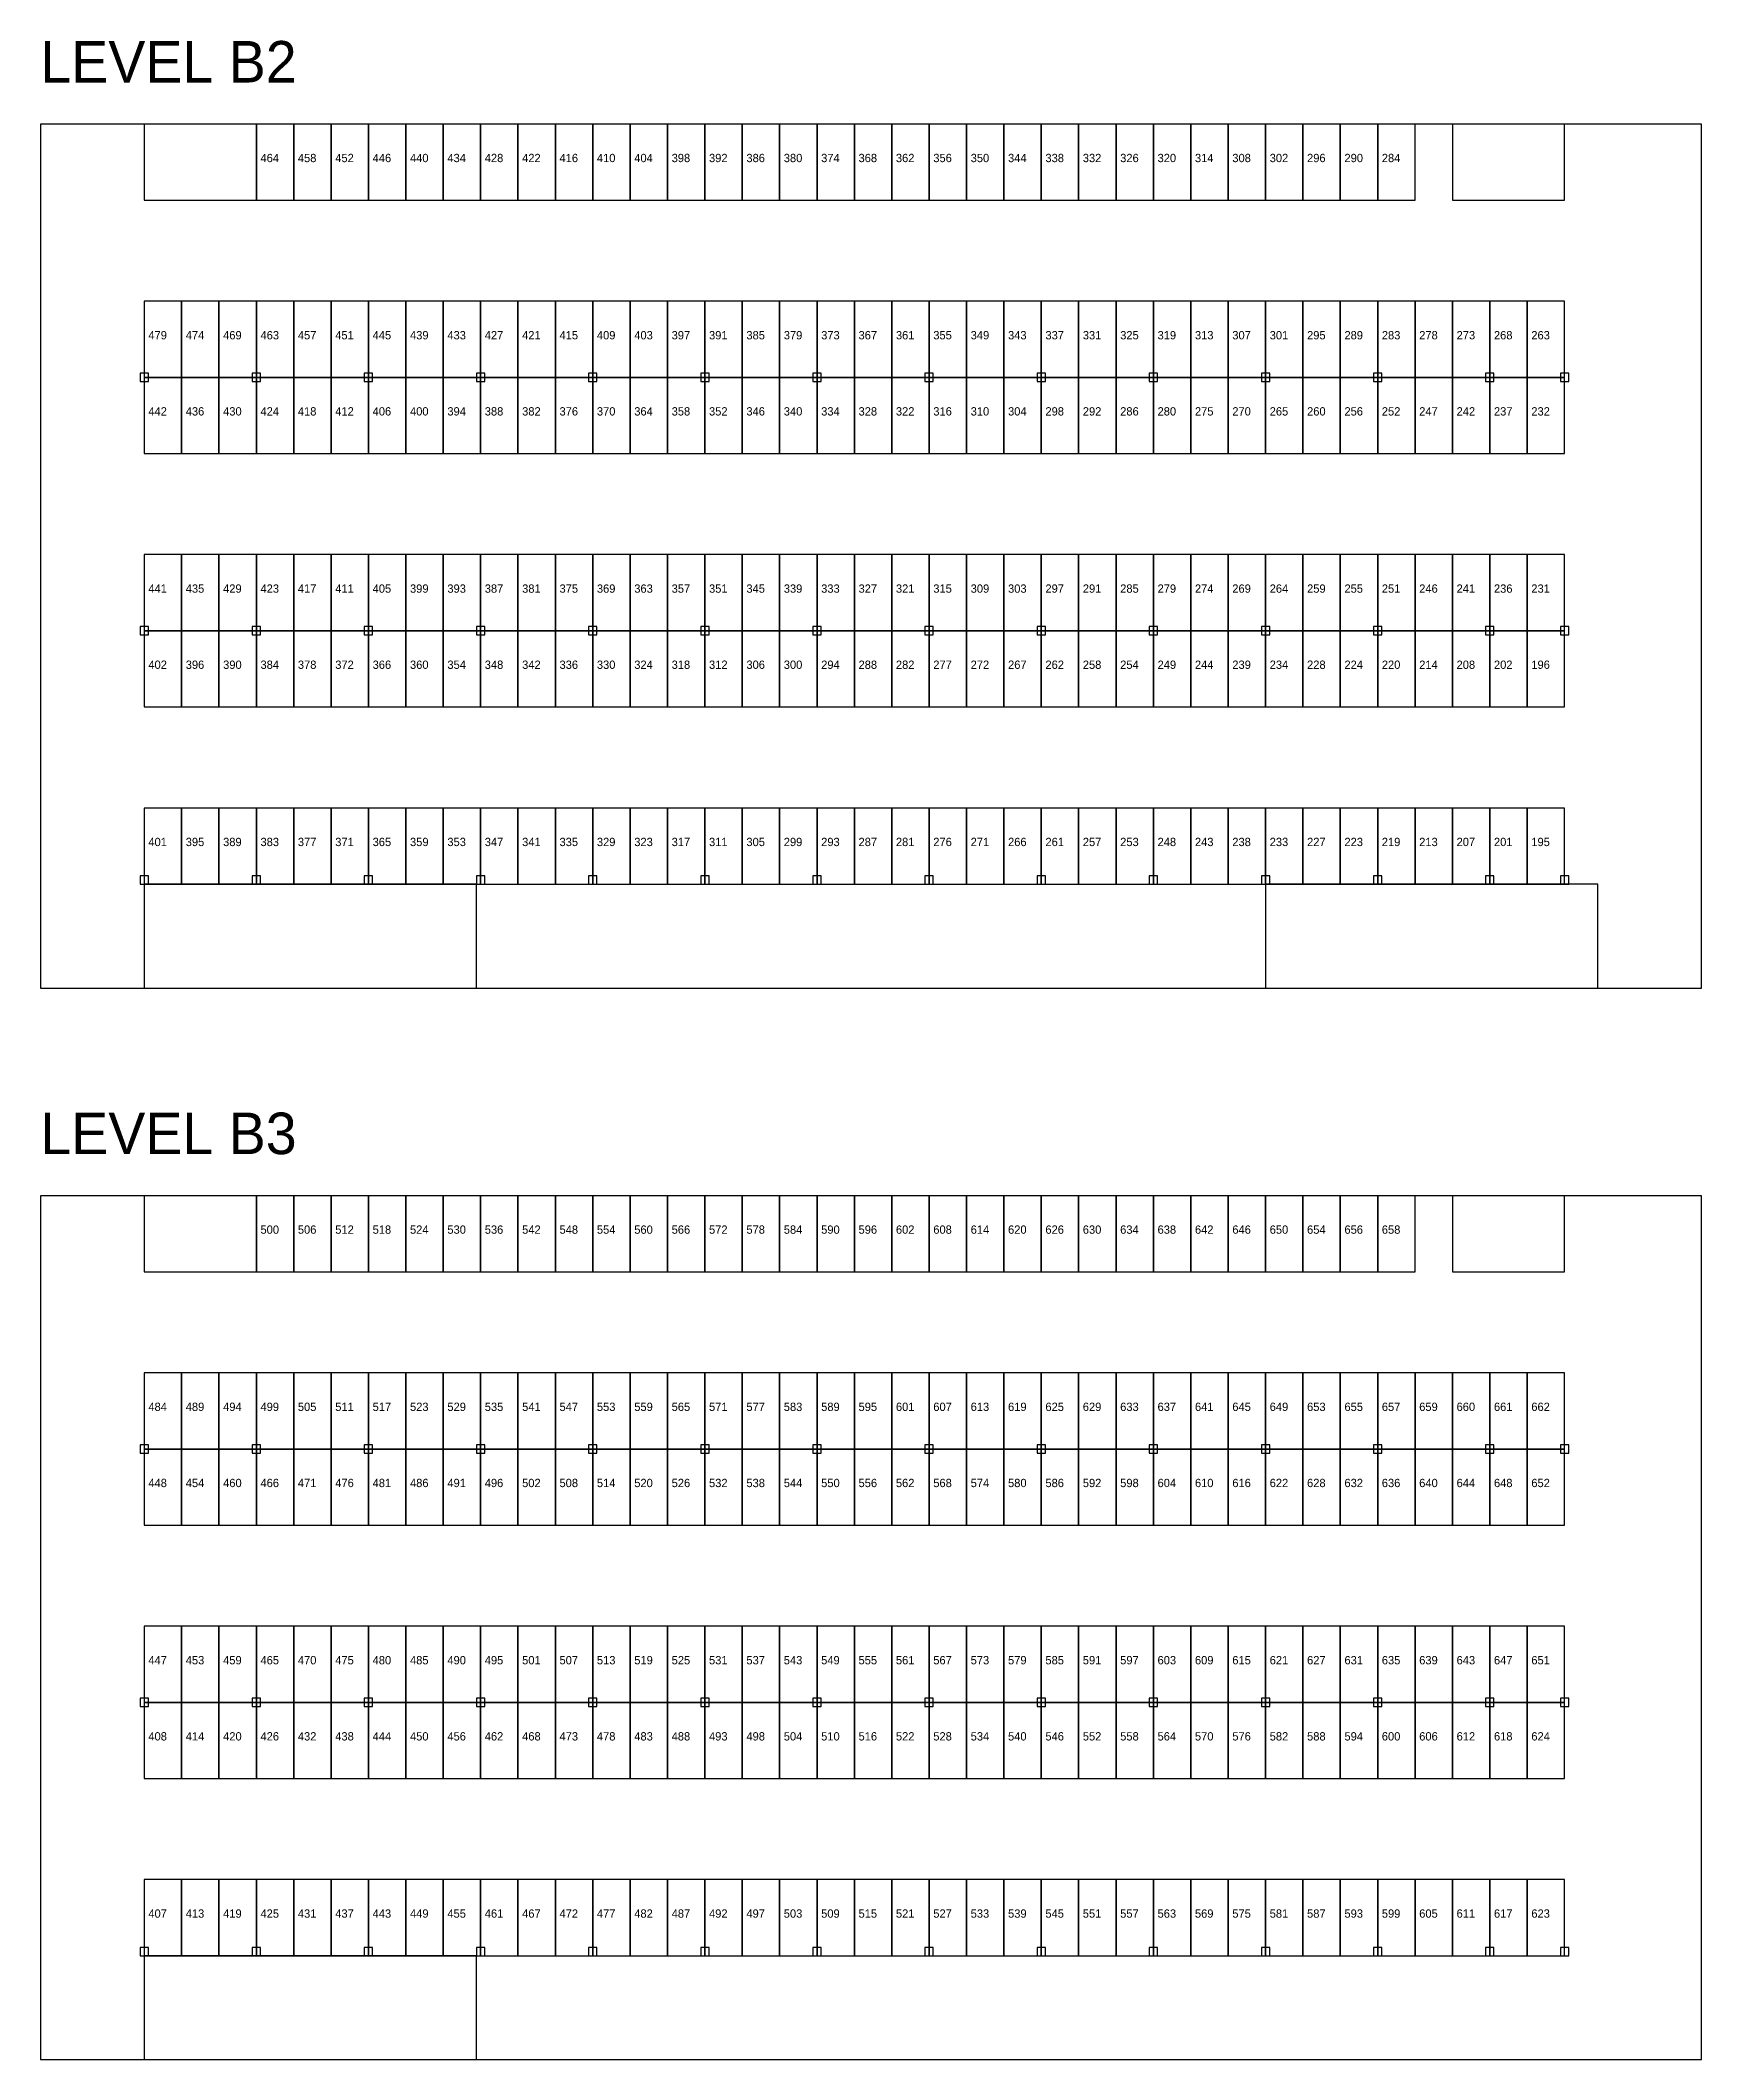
# Model space of a CAD drawing. Header units: metres. Extents: x 0 to 120, y -162 to 61.
# Drawn here: x 0 to 120, y -162.3 to -16.5 of the extents above; entities that cross this region are included whole.
import ezdxf

# ---------------------------------------------------------------- set-up
doc = ezdxf.new("R2010")
doc.units = ezdxf.units.M

msp = doc.modelspace()

# ---------------------------------------------------------------- texts
at = {"layer": 'STALL_NUMBERS'}
for s, p in [('464', (15.9, -25.25)), ('458', (18.6, -25.25)), ('452', (21.3, -25.25)), ('446', (24, -25.25)), ('440', (26.7, -25.25)), ('434', (29.4, -25.25)), ('428', (32.1, -25.25)), ('422', (34.8, -25.25)), ('416', (37.5, -25.25)), ('410', (40.2, -25.25)), ('404', (42.9, -25.25)), ('398', (45.6, -25.25)), ('392', (48.3, -25.25)), ('386', (51, -25.25)), ('380', (53.7, -25.25)), ('374', (56.4, -25.25)), ('368', (59.1, -25.25)), ('362', (61.8, -25.25)), ('356', (64.5, -25.25)), ('350', (67.2, -25.25)), ('344', (69.9, -25.25)), ('338', (72.6, -25.25)), ('332', (75.3, -25.25)), ('326', (78, -25.25)), ('320', (80.7, -25.25)), ('314', (83.4, -25.25)), ('308', (86.1, -25.25)), ('302', (88.8, -25.25)), ('296', (91.5, -25.25)), ('290', (94.2, -25.25)), ('284', (96.9, -25.25)), ('479', (7.8, -38.05)), ('474', (10.5, -38.05)), ('469', (13.2, -38.05)), ('463', (15.9, -38.05)), ('457', (18.6, -38.05)), ('451', (21.3, -38.05)), ('445', (24, -38.05)), ('439', (26.7, -38.05)), ('433', (29.4, -38.05)), ('427', (32.1, -38.05)), ('421', (34.8, -38.05)), ('415', (37.5, -38.05)), ('409', (40.2, -38.05)), ('403', (42.9, -38.05)), ('397', (45.6, -38.05)), ('391', (48.3, -38.05)), ('385', (51, -38.05)), ('379', (53.7, -38.05)), ('373', (56.4, -38.05)), ('367', (59.1, -38.05)), ('361', (61.8, -38.05)), ('355', (64.5, -38.05)), ('349', (67.2, -38.05)), ('343', (69.9, -38.05)), ('337', (72.6, -38.05)), ('331', (75.3, -38.05)), ('325', (78, -38.05)), ('319', (80.7, -38.05)), ('313', (83.4, -38.05)), ('307', (86.1, -38.05)), ('301', (88.8, -38.05)), ('295', (91.5, -38.05)), ('289', (94.2, -38.05)), ('283', (96.9, -38.05)), ('278', (99.6, -38.05)), ('273', (102.3, -38.05)), ('268', (105, -38.05)), ('263', (107.7, -38.05)), ('442', (7.8, -43.55)), ('436', (10.5, -43.55)), ('430', (13.2, -43.55)), ('424', (15.9, -43.55)), ('418', (18.6, -43.55)), ('412', (21.3, -43.55)), ('406', (24, -43.55)), ('400', (26.7, -43.55)), ('394', (29.4, -43.55)), ('388', (32.1, -43.55)), ('382', (34.8, -43.55)), ('376', (37.5, -43.55)), ('370', (40.2, -43.55)), ('364', (42.9, -43.55)), ('358', (45.6, -43.55)), ('352', (48.3, -43.55)), ('346', (51, -43.55)), ('340', (53.7, -43.55)), ('334', (56.4, -43.55)), ('328', (59.1, -43.55)), ('322', (61.8, -43.55)), ('316', (64.5, -43.55)), ('310', (67.2, -43.55)), ('304', (69.9, -43.55)), ('298', (72.6, -43.55)), ('292', (75.3, -43.55)), ('286', (78, -43.55)), ('280', (80.7, -43.55)), ('275', (83.4, -43.55)), ('270', (86.1, -43.55)), ('265', (88.8, -43.55)), ('260', (91.5, -43.55)), ('256', (94.2, -43.55)), ('252', (96.9, -43.55)), ('247', (99.6, -43.55)), ('242', (102.3, -43.55)), ('237', (105, -43.55)), ('232', (107.7, -43.55)), ('441', (7.8, -56.35)), ('435', (10.5, -56.35)), ('429', (13.2, -56.35)), ('423', (15.9, -56.35)), ('417', (18.6, -56.35)), ('411', (21.3, -56.35)), ('405', (24, -56.35)), ('399', (26.7, -56.35)), ('393', (29.4, -56.35)), ('387', (32.1, -56.35)), ('381', (34.8, -56.35)), ('375', (37.5, -56.35)), ('369', (40.2, -56.35)), ('363', (42.9, -56.35)), ('357', (45.6, -56.35)), ('351', (48.3, -56.35)), ('345', (51, -56.35)), ('339', (53.7, -56.35)), ('333', (56.4, -56.35)), ('327', (59.1, -56.35)), ('321', (61.8, -56.35)), ('315', (64.5, -56.35)), ('309', (67.2, -56.35)), ('303', (69.9, -56.35)), ('297', (72.6, -56.35)), ('291', (75.3, -56.35)), ('285', (78, -56.35)), ('279', (80.7, -56.35)), ('274', (83.4, -56.35)), ('269', (86.1, -56.35)), ('264', (88.8, -56.35)), ('259', (91.5, -56.35)), ('255', (94.2, -56.35)), ('251', (96.9, -56.35)), ('246', (99.6, -56.35)), ('241', (102.3, -56.35)), ('236', (105, -56.35)), ('231', (107.7, -56.35)), ('402', (7.8, -61.85)), ('396', (10.5, -61.85)), ('390', (13.2, -61.85)), ('384', (15.9, -61.85)), ('378', (18.6, -61.85)), ('372', (21.3, -61.85)), ('366', (24, -61.85)), ('360', (26.7, -61.85)), ('354', (29.4, -61.85)), ('348', (32.1, -61.85)), ('342', (34.8, -61.85)), ('336', (37.5, -61.85)), ('330', (40.2, -61.85)), ('324', (42.9, -61.85)), ('318', (45.6, -61.85)), ('312', (48.3, -61.85)), ('306', (51, -61.85)), ('300', (53.7, -61.85)), ('294', (56.4, -61.85)), ('288', (59.1, -61.85)), ('282', (61.8, -61.85)), ('277', (64.5, -61.85)), ('272', (67.2, -61.85)), ('267', (69.9, -61.85)), ('262', (72.6, -61.85)), ('258', (75.3, -61.85)), ('254', (78, -61.85)), ('249', (80.7, -61.85)), ('244', (83.4, -61.85)), ('239', (86.1, -61.85)), ('234', (88.8, -61.85)), ('228', (91.5, -61.85)), ('224', (94.2, -61.85)), ('220', (96.9, -61.85)), ('214', (99.6, -61.85)), ('208', (102.3, -61.85)), ('202', (105, -61.85)), ('196', (107.7, -61.85)), ('401', (7.8, -74.65)), ('395', (10.5, -74.65)), ('389', (13.2, -74.65)), ('383', (15.9, -74.65)), ('377', (18.6, -74.65)), ('371', (21.3, -74.65)), ('365', (24, -74.65)), ('359', (26.7, -74.65)), ('353', (29.4, -74.65)), ('347', (32.1, -74.65)), ('341', (34.8, -74.65)), ('335', (37.5, -74.65)), ('329', (40.2, -74.65)), ('323', (42.9, -74.65)), ('317', (45.6, -74.65)), ('311', (48.3, -74.65)), ('305', (51, -74.65)), ('299', (53.7, -74.65)), ('293', (56.4, -74.65)), ('287', (59.1, -74.65)), ('281', (61.8, -74.65)), ('276', (64.5, -74.65)), ('271', (67.2, -74.65)), ('266', (69.9, -74.65)), ('261', (72.6, -74.65)), ('257', (75.3, -74.65)), ('253', (78, -74.65)), ('248', (80.7, -74.65)), ('243', (83.4, -74.65)), ('238', (86.1, -74.65)), ('233', (88.8, -74.65)), ('227', (91.5, -74.65)), ('223', (94.2, -74.65)), ('219', (96.9, -74.65)), ('213', (99.6, -74.65)), ('207', (102.3, -74.65)), ('201', (105, -74.65)), ('195', (107.7, -74.65)), ('500', (15.9, -102.65)), ('506', (18.6, -102.65)), ('512', (21.3, -102.65)), ('518', (24, -102.65)), ('524', (26.7, -102.65)), ('530', (29.4, -102.65)), ('536', (32.1, -102.65)), ('542', (34.8, -102.65)), ('548', (37.5, -102.65)), ('554', (40.2, -102.65)), ('560', (42.9, -102.65)), ('566', (45.6, -102.65)), ('572', (48.3, -102.65)), ('578', (51, -102.65)), ('584', (53.7, -102.65)), ('590', (56.4, -102.65)), ('596', (59.1, -102.65)), ('602', (61.8, -102.65)), ('608', (64.5, -102.65)), ('614', (67.2, -102.65)), ('620', (69.9, -102.65)), ('626', (72.6, -102.65)), ('630', (75.3, -102.65)), ('634', (78, -102.65)), ('638', (80.7, -102.65)), ('642', (83.4, -102.65)), ('646', (86.1, -102.65)), ('650', (88.8, -102.65)), ('654', (91.5, -102.65)), ('656', (94.2, -102.65)), ('658', (96.9, -102.65)), ('484', (7.8, -115.45)), ('489', (10.5, -115.45)), ('494', (13.2, -115.45)), ('499', (15.9, -115.45)), ('505', (18.6, -115.45)), ('511', (21.3, -115.45)), ('517', (24, -115.45)), ('523', (26.7, -115.45)), ('529', (29.4, -115.45)), ('535', (32.1, -115.45)), ('541', (34.8, -115.45)), ('547', (37.5, -115.45)), ('553', (40.2, -115.45)), ('559', (42.9, -115.45)), ('565', (45.6, -115.45)), ('571', (48.3, -115.45)), ('577', (51, -115.45)), ('583', (53.7, -115.45)), ('589', (56.4, -115.45)), ('595', (59.1, -115.45)), ('601', (61.8, -115.45)), ('607', (64.5, -115.45)), ('613', (67.2, -115.45)), ('619', (69.9, -115.45)), ('625', (72.6, -115.45)), ('629', (75.3, -115.45)), ('633', (78, -115.45)), ('637', (80.7, -115.45)), ('641', (83.4, -115.45)), ('645', (86.1, -115.45)), ('649', (88.8, -115.45)), ('653', (91.5, -115.45)), ('655', (94.2, -115.45)), ('657', (96.9, -115.45)), ('659', (99.6, -115.45)), ('660', (102.3, -115.45)), ('661', (105, -115.45)), ('662', (107.7, -115.45)), ('448', (7.8, -120.95)), ('454', (10.5, -120.95)), ('460', (13.2, -120.95)), ('466', (15.9, -120.95)), ('471', (18.6, -120.95)), ('476', (21.3, -120.95)), ('481', (24, -120.95)), ('486', (26.7, -120.95)), ('491', (29.4, -120.95)), ('496', (32.1, -120.95)), ('502', (34.8, -120.95)), ('508', (37.5, -120.95)), ('514', (40.2, -120.95)), ('520', (42.9, -120.95)), ('526', (45.6, -120.95)), ('532', (48.3, -120.95)), ('538', (51, -120.95)), ('544', (53.7, -120.95)), ('550', (56.4, -120.95)), ('556', (59.1, -120.95)), ('562', (61.8, -120.95)), ('568', (64.5, -120.95)), ('574', (67.2, -120.95)), ('580', (69.9, -120.95)), ('586', (72.6, -120.95)), ('592', (75.3, -120.95)), ('598', (78, -120.95)), ('604', (80.7, -120.95)), ('610', (83.4, -120.95)), ('616', (86.1, -120.95)), ('622', (88.8, -120.95)), ('628', (91.5, -120.95)), ('632', (94.2, -120.95)), ('636', (96.9, -120.95)), ('640', (99.6, -120.95)), ('644', (102.3, -120.95)), ('648', (105, -120.95)), ('652', (107.7, -120.95)), ('447', (7.8, -133.75)), ('453', (10.5, -133.75)), ('459', (13.2, -133.75)), ('465', (15.9, -133.75)), ('470', (18.6, -133.75)), ('475', (21.3, -133.75)), ('480', (24, -133.75)), ('485', (26.7, -133.75)), ('490', (29.4, -133.75)), ('495', (32.1, -133.75)), ('501', (34.8, -133.75)), ('507', (37.5, -133.75)), ('513', (40.2, -133.75)), ('519', (42.9, -133.75)), ('525', (45.6, -133.75)), ('531', (48.3, -133.75)), ('537', (51, -133.75)), ('543', (53.7, -133.75)), ('549', (56.4, -133.75)), ('555', (59.1, -133.75)), ('561', (61.8, -133.75)), ('567', (64.5, -133.75)), ('573', (67.2, -133.75)), ('579', (69.9, -133.75)), ('585', (72.6, -133.75)), ('591', (75.3, -133.75)), ('597', (78, -133.75)), ('603', (80.7, -133.75)), ('609', (83.4, -133.75)), ('615', (86.1, -133.75)), ('621', (88.8, -133.75)), ('627', (91.5, -133.75)), ('631', (94.2, -133.75)), ('635', (96.9, -133.75)), ('639', (99.6, -133.75)), ('643', (102.3, -133.75)), ('647', (105, -133.75)), ('651', (107.7, -133.75)), ('408', (7.8, -139.25)), ('414', (10.5, -139.25)), ('420', (13.2, -139.25)), ('426', (15.9, -139.25)), ('432', (18.6, -139.25)), ('438', (21.3, -139.25)), ('444', (24, -139.25)), ('450', (26.7, -139.25)), ('456', (29.4, -139.25)), ('462', (32.1, -139.25)), ('468', (34.8, -139.25)), ('473', (37.5, -139.25)), ('478', (40.2, -139.25)), ('483', (42.9, -139.25)), ('488', (45.6, -139.25)), ('493', (48.3, -139.25)), ('498', (51, -139.25)), ('504', (53.7, -139.25)), ('510', (56.4, -139.25)), ('516', (59.1, -139.25)), ('522', (61.8, -139.25)), ('528', (64.5, -139.25)), ('534', (67.2, -139.25)), ('540', (69.9, -139.25)), ('546', (72.6, -139.25)), ('552', (75.3, -139.25)), ('558', (78, -139.25)), ('564', (80.7, -139.25)), ('570', (83.4, -139.25)), ('576', (86.1, -139.25)), ('582', (88.8, -139.25)), ('588', (91.5, -139.25)), ('594', (94.2, -139.25)), ('600', (96.9, -139.25)), ('606', (99.6, -139.25)), ('612', (102.3, -139.25)), ('618', (105, -139.25)), ('624', (107.7, -139.25)), ('407', (7.8, -152.05)), ('413', (10.5, -152.05)), ('419', (13.2, -152.05)), ('425', (15.9, -152.05)), ('431', (18.6, -152.05)), ('437', (21.3, -152.05)), ('443', (24, -152.05)), ('449', (26.7, -152.05)), ('455', (29.4, -152.05)), ('461', (32.1, -152.05)), ('467', (34.8, -152.05)), ('472', (37.5, -152.05)), ('477', (40.2, -152.05)), ('482', (42.9, -152.05)), ('487', (45.6, -152.05)), ('492', (48.3, -152.05)), ('497', (51, -152.05)), ('503', (53.7, -152.05)), ('509', (56.4, -152.05)), ('515', (59.1, -152.05)), ('521', (61.8, -152.05)), ('527', (64.5, -152.05)), ('533', (67.2, -152.05)), ('539', (69.9, -152.05)), ('545', (72.6, -152.05)), ('551', (75.3, -152.05)), ('557', (78, -152.05)), ('563', (80.7, -152.05)), ('569', (83.4, -152.05)), ('575', (86.1, -152.05)), ('581', (88.8, -152.05)), ('587', (91.5, -152.05)), ('593', (94.2, -152.05)), ('599', (96.9, -152.05)), ('605', (99.6, -152.05)), ('611', (102.3, -152.05)), ('617', (105, -152.05)), ('623', (107.7, -152.05))]:
    msp.add_text(s, height=0.6, dxfattribs=at).set_placement(p)
at = {"layer": 'TEXT'}
for s, p in [('LEVEL B2', (0, -19.5)), ('LEVEL B3', (0, -96.9))]:
    msp.add_text(s, height=3, dxfattribs=at).set_placement(p)

# ---------------------------------------------------------------- linework, layer by layer
at = {"layer": 'COLUMNS'}
for p, q in [((7.8, -40.5), (7.2, -40.5)), ((7.2, -40.5), (7.2, -41.1)), ((7.8, -41.1), (7.8, -40.5)), ((15.9, -40.5), (15.3, -40.5)), ((15.3, -40.5), (15.3, -41.1)), ((15.9, -41.1), (15.9, -40.5)), ((24, -40.5), (23.4, -40.5)), ((23.4, -40.5), (23.4, -41.1)), ((24, -41.1), (24, -40.5)), ((32.1, -40.5), (31.5, -40.5)), ((31.5, -40.5), (31.5, -41.1)), ((32.1, -41.1), (32.1, -40.5)), ((40.2, -40.5), (39.6, -40.5)), ((39.6, -40.5), (39.6, -41.1)), ((40.2, -41.1), (40.2, -40.5)), ((48.3, -40.5), (47.7, -40.5)), ((47.7, -40.5), (47.7, -41.1)), ((48.3, -41.1), (48.3, -40.5)), ((56.4, -40.5), (55.8, -40.5)), ((55.8, -40.5), (55.8, -41.1)), ((56.4, -41.1), (56.4, -40.5)), ((64.5, -40.5), (63.9, -40.5)), ((63.9, -40.5), (63.9, -41.1)), ((64.5, -41.1), (64.5, -40.5)), ((72.6, -40.5), (72, -40.5)), ((72, -40.5), (72, -41.1)), ((72.6, -41.1), (72.6, -40.5)), ((80.7, -40.5), (80.1, -40.5)), ((80.1, -40.5), (80.1, -41.1)), ((80.7, -41.1), (80.7, -40.5)), ((88.8, -40.5), (88.2, -40.5)), ((88.2, -40.5), (88.2, -41.1)), ((88.8, -41.1), (88.8, -40.5)), ((96.9, -40.5), (96.3, -40.5)), ((96.3, -40.5), (96.3, -41.1)), ((96.9, -41.1), (96.9, -40.5)), ((105, -40.5), (104.4, -40.5)), ((104.4, -40.5), (104.4, -41.1)), ((105, -41.1), (105, -40.5)), ((110.4, -40.5), (109.8, -40.5)), ((109.8, -40.5), (109.8, -41.1)), ((110.4, -41.1), (110.4, -40.5)), ((7.2, -41.1), (7.8, -41.1)), ((15.3, -41.1), (15.9, -41.1)), ((23.4, -41.1), (24, -41.1)), ((31.5, -41.1), (32.1, -41.1)), ((39.6, -41.1), (40.2, -41.1)), ((47.7, -41.1), (48.3, -41.1)), ((55.8, -41.1), (56.4, -41.1)), ((63.9, -41.1), (64.5, -41.1)), ((72, -41.1), (72.6, -41.1)), ((80.1, -41.1), (80.7, -41.1)), ((88.2, -41.1), (88.8, -41.1)), ((96.3, -41.1), (96.9, -41.1)), ((104.4, -41.1), (105, -41.1)), ((109.8, -41.1), (110.4, -41.1)), ((7.8, -58.8), (7.2, -58.8)), ((7.2, -58.8), (7.2, -59.4)), ((7.2, -59.4), (7.8, -59.4)), ((7.8, -59.4), (7.8, -58.8)), ((15.9, -58.8), (15.3, -58.8)), ((15.3, -58.8), (15.3, -59.4)), ((15.3, -59.4), (15.9, -59.4)), ((15.9, -59.4), (15.9, -58.8)), ((24, -58.8), (23.4, -58.8)), ((23.4, -58.8), (23.4, -59.4)), ((23.4, -59.4), (24, -59.4)), ((24, -59.4), (24, -58.8)), ((32.1, -58.8), (31.5, -58.8)), ((31.5, -58.8), (31.5, -59.4)), ((31.5, -59.4), (32.1, -59.4)), ((32.1, -59.4), (32.1, -58.8)), ((40.2, -58.8), (39.6, -58.8)), ((39.6, -58.8), (39.6, -59.4)), ((39.6, -59.4), (40.2, -59.4)), ((40.2, -59.4), (40.2, -58.8)), ((48.3, -58.8), (47.7, -58.8)), ((47.7, -58.8), (47.7, -59.4)), ((47.7, -59.4), (48.3, -59.4)), ((48.3, -59.4), (48.3, -58.8)), ((56.4, -58.8), (55.8, -58.8)), ((55.8, -58.8), (55.8, -59.4)), ((55.8, -59.4), (56.4, -59.4)), ((56.4, -59.4), (56.4, -58.8)), ((64.5, -58.8), (63.9, -58.8)), ((63.9, -58.8), (63.9, -59.4)), ((63.9, -59.4), (64.5, -59.4)), ((64.5, -59.4), (64.5, -58.8)), ((72.6, -58.8), (72, -58.8)), ((72, -58.8), (72, -59.4)), ((72, -59.4), (72.6, -59.4)), ((72.6, -59.4), (72.6, -58.8)), ((80.7, -58.8), (80.1, -58.8)), ((80.1, -58.8), (80.1, -59.4)), ((80.1, -59.4), (80.7, -59.4)), ((80.7, -59.4), (80.7, -58.8)), ((88.8, -58.8), (88.2, -58.8)), ((88.2, -58.8), (88.2, -59.4)), ((88.2, -59.4), (88.8, -59.4)), ((88.8, -59.4), (88.8, -58.8)), ((96.9, -58.8), (96.3, -58.8)), ((96.3, -58.8), (96.3, -59.4)), ((96.3, -59.4), (96.9, -59.4)), ((96.9, -59.4), (96.9, -58.8)), ((105, -58.8), (104.4, -58.8)), ((104.4, -58.8), (104.4, -59.4)), ((104.4, -59.4), (105, -59.4)), ((105, -59.4), (105, -58.8)), ((110.4, -58.8), (109.8, -58.8)), ((109.8, -58.8), (109.8, -59.4)), ((109.8, -59.4), (110.4, -59.4)), ((110.4, -59.4), (110.4, -58.8)), ((7.8, -76.8), (7.2, -76.8)), ((7.2, -76.8), (7.2, -77.4)), ((7.8, -77.4), (7.8, -76.8)), ((15.9, -76.8), (15.3, -76.8)), ((15.3, -76.8), (15.3, -77.4)), ((15.9, -77.4), (15.9, -76.8)), ((24, -76.8), (23.4, -76.8)), ((23.4, -76.8), (23.4, -77.4)), ((24, -77.4), (24, -76.8)), ((32.1, -76.8), (31.5, -76.8)), ((31.5, -76.8), (31.5, -77.4)), ((32.1, -77.4), (32.1, -76.8)), ((40.2, -76.8), (39.6, -76.8)), ((39.6, -76.8), (39.6, -77.4)), ((40.2, -77.4), (40.2, -76.8)), ((48.3, -76.8), (47.7, -76.8)), ((47.7, -76.8), (47.7, -77.4)), ((48.3, -77.4), (48.3, -76.8)), ((56.4, -76.8), (55.8, -76.8)), ((55.8, -76.8), (55.8, -77.4)), ((56.4, -77.4), (56.4, -76.8)), ((64.5, -76.8), (63.9, -76.8)), ((63.9, -76.8), (63.9, -77.4)), ((64.5, -77.4), (64.5, -76.8)), ((72.6, -76.8), (72, -76.8)), ((72, -76.8), (72, -77.4)), ((72.6, -77.4), (72.6, -76.8)), ((80.7, -76.8), (80.1, -76.8)), ((80.1, -76.8), (80.1, -77.4)), ((80.7, -77.4), (80.7, -76.8)), ((88.8, -76.8), (88.2, -76.8)), ((88.2, -76.8), (88.2, -77.4)), ((88.8, -77.4), (88.8, -76.8)), ((96.9, -76.8), (96.3, -76.8)), ((96.3, -76.8), (96.3, -77.4)), ((96.9, -77.4), (96.9, -76.8)), ((105, -76.8), (104.4, -76.8)), ((104.4, -76.8), (104.4, -77.4)), ((105, -77.4), (105, -76.8)), ((110.4, -76.8), (109.8, -76.8)), ((109.8, -76.8), (109.8, -77.4)), ((110.4, -77.4), (110.4, -76.8)), ((7.2, -77.4), (7.8, -77.4)), ((15.3, -77.4), (15.9, -77.4)), ((23.4, -77.4), (24, -77.4)), ((31.5, -77.4), (32.1, -77.4)), ((39.6, -77.4), (40.2, -77.4)), ((47.7, -77.4), (48.3, -77.4)), ((55.8, -77.4), (56.4, -77.4)), ((63.9, -77.4), (64.5, -77.4)), ((72, -77.4), (72.6, -77.4)), ((80.1, -77.4), (80.7, -77.4)), ((88.2, -77.4), (88.8, -77.4)), ((96.3, -77.4), (96.9, -77.4)), ((104.4, -77.4), (105, -77.4)), ((109.8, -77.4), (110.4, -77.4)), ((7.8, -117.9), (7.2, -117.9)), ((7.2, -117.9), (7.2, -118.5)), ((7.8, -118.5), (7.8, -117.9)), ((15.9, -117.9), (15.3, -117.9)), ((15.3, -117.9), (15.3, -118.5)), ((15.9, -118.5), (15.9, -117.9)), ((24, -117.9), (23.4, -117.9)), ((23.4, -117.9), (23.4, -118.5)), ((24, -118.5), (24, -117.9)), ((32.1, -117.9), (31.5, -117.9)), ((31.5, -117.9), (31.5, -118.5)), ((32.1, -118.5), (32.1, -117.9)), ((40.2, -117.9), (39.6, -117.9)), ((39.6, -117.9), (39.6, -118.5)), ((40.2, -118.5), (40.2, -117.9)), ((48.3, -117.9), (47.7, -117.9)), ((47.7, -117.9), (47.7, -118.5)), ((48.3, -118.5), (48.3, -117.9)), ((56.4, -117.9), (55.8, -117.9)), ((55.8, -117.9), (55.8, -118.5)), ((56.4, -118.5), (56.4, -117.9)), ((64.5, -117.9), (63.9, -117.9)), ((63.9, -117.9), (63.9, -118.5)), ((64.5, -118.5), (64.5, -117.9)), ((72.6, -117.9), (72, -117.9)), ((72, -117.9), (72, -118.5)), ((72.6, -118.5), (72.6, -117.9)), ((80.7, -117.9), (80.1, -117.9)), ((80.1, -117.9), (80.1, -118.5)), ((80.7, -118.5), (80.7, -117.9)), ((88.8, -117.9), (88.2, -117.9)), ((88.2, -117.9), (88.2, -118.5)), ((88.8, -118.5), (88.8, -117.9)), ((96.9, -117.9), (96.3, -117.9)), ((96.3, -117.9), (96.3, -118.5)), ((96.9, -118.5), (96.9, -117.9)), ((105, -117.9), (104.4, -117.9)), ((104.4, -117.9), (104.4, -118.5)), ((105, -118.5), (105, -117.9)), ((110.4, -117.9), (109.8, -117.9)), ((109.8, -117.9), (109.8, -118.5)), ((110.4, -118.5), (110.4, -117.9)), ((7.2, -118.5), (7.8, -118.5)), ((15.3, -118.5), (15.9, -118.5)), ((23.4, -118.5), (24, -118.5)), ((31.5, -118.5), (32.1, -118.5)), ((39.6, -118.5), (40.2, -118.5)), ((47.7, -118.5), (48.3, -118.5)), ((55.8, -118.5), (56.4, -118.5)), ((63.9, -118.5), (64.5, -118.5)), ((72, -118.5), (72.6, -118.5)), ((80.1, -118.5), (80.7, -118.5)), ((88.2, -118.5), (88.8, -118.5)), ((96.3, -118.5), (96.9, -118.5)), ((104.4, -118.5), (105, -118.5)), ((109.8, -118.5), (110.4, -118.5)), ((7.8, -136.2), (7.2, -136.2)), ((7.2, -136.2), (7.2, -136.8)), ((7.2, -136.8), (7.8, -136.8)), ((7.8, -136.8), (7.8, -136.2)), ((15.9, -136.2), (15.3, -136.2)), ((15.3, -136.2), (15.3, -136.8)), ((15.3, -136.8), (15.9, -136.8)), ((15.9, -136.8), (15.9, -136.2)), ((24, -136.2), (23.4, -136.2)), ((23.4, -136.2), (23.4, -136.8)), ((23.4, -136.8), (24, -136.8)), ((24, -136.8), (24, -136.2)), ((32.1, -136.2), (31.5, -136.2)), ((31.5, -136.2), (31.5, -136.8)), ((31.5, -136.8), (32.1, -136.8)), ((32.1, -136.8), (32.1, -136.2)), ((40.2, -136.2), (39.6, -136.2)), ((39.6, -136.2), (39.6, -136.8)), ((39.6, -136.8), (40.2, -136.8)), ((40.2, -136.8), (40.2, -136.2)), ((48.3, -136.2), (47.7, -136.2)), ((47.7, -136.2), (47.7, -136.8)), ((47.7, -136.8), (48.3, -136.8)), ((48.3, -136.8), (48.3, -136.2)), ((56.4, -136.2), (55.8, -136.2)), ((55.8, -136.2), (55.8, -136.8)), ((55.8, -136.8), (56.4, -136.8)), ((56.4, -136.8), (56.4, -136.2)), ((64.5, -136.2), (63.9, -136.2)), ((63.9, -136.2), (63.9, -136.8)), ((63.9, -136.8), (64.5, -136.8)), ((64.5, -136.8), (64.5, -136.2)), ((72.6, -136.2), (72, -136.2)), ((72, -136.2), (72, -136.8)), ((72, -136.8), (72.6, -136.8)), ((72.6, -136.8), (72.6, -136.2)), ((80.7, -136.2), (80.1, -136.2)), ((80.1, -136.2), (80.1, -136.8)), ((80.1, -136.8), (80.7, -136.8)), ((80.7, -136.8), (80.7, -136.2)), ((88.8, -136.2), (88.2, -136.2)), ((88.2, -136.2), (88.2, -136.8)), ((88.2, -136.8), (88.8, -136.8)), ((88.8, -136.8), (88.8, -136.2)), ((96.9, -136.2), (96.3, -136.2)), ((96.3, -136.2), (96.3, -136.8)), ((96.3, -136.8), (96.9, -136.8)), ((96.9, -136.8), (96.9, -136.2)), ((105, -136.2), (104.4, -136.2)), ((104.4, -136.2), (104.4, -136.8)), ((104.4, -136.8), (105, -136.8)), ((105, -136.8), (105, -136.2)), ((110.4, -136.2), (109.8, -136.2)), ((109.8, -136.2), (109.8, -136.8)), ((109.8, -136.8), (110.4, -136.8)), ((110.4, -136.8), (110.4, -136.2)), ((7.8, -154.2), (7.2, -154.2)), ((7.2, -154.2), (7.2, -154.8)), ((7.8, -154.8), (7.8, -154.2)), ((15.9, -154.2), (15.3, -154.2)), ((15.3, -154.2), (15.3, -154.8)), ((15.9, -154.8), (15.9, -154.2)), ((24, -154.2), (23.4, -154.2)), ((23.4, -154.2), (23.4, -154.8)), ((24, -154.8), (24, -154.2)), ((32.1, -154.2), (31.5, -154.2)), ((31.5, -154.2), (31.5, -154.8)), ((32.1, -154.8), (32.1, -154.2)), ((40.2, -154.2), (39.6, -154.2)), ((39.6, -154.2), (39.6, -154.8)), ((40.2, -154.8), (40.2, -154.2)), ((48.3, -154.2), (47.7, -154.2)), ((47.7, -154.2), (47.7, -154.8)), ((48.3, -154.8), (48.3, -154.2)), ((56.4, -154.2), (55.8, -154.2)), ((55.8, -154.2), (55.8, -154.8)), ((56.4, -154.8), (56.4, -154.2)), ((64.5, -154.2), (63.9, -154.2)), ((63.9, -154.2), (63.9, -154.8)), ((64.5, -154.8), (64.5, -154.2)), ((72.6, -154.2), (72, -154.2)), ((72, -154.2), (72, -154.8)), ((72.6, -154.8), (72.6, -154.2)), ((80.7, -154.2), (80.1, -154.2)), ((80.1, -154.2), (80.1, -154.8)), ((80.7, -154.8), (80.7, -154.2)), ((88.8, -154.2), (88.2, -154.2)), ((88.2, -154.2), (88.2, -154.8)), ((88.8, -154.8), (88.8, -154.2)), ((96.9, -154.2), (96.3, -154.2)), ((96.3, -154.2), (96.3, -154.8)), ((96.9, -154.8), (96.9, -154.2)), ((105, -154.2), (104.4, -154.2)), ((104.4, -154.2), (104.4, -154.8)), ((105, -154.8), (105, -154.2)), ((110.4, -154.2), (109.8, -154.2)), ((109.8, -154.2), (109.8, -154.8)), ((110.4, -154.8), (110.4, -154.2)), ((7.2, -154.8), (7.8, -154.8)), ((15.3, -154.8), (15.9, -154.8)), ((23.4, -154.8), (24, -154.8)), ((31.5, -154.8), (32.1, -154.8)), ((39.6, -154.8), (40.2, -154.8)), ((47.7, -154.8), (48.3, -154.8)), ((55.8, -154.8), (56.4, -154.8)), ((63.9, -154.8), (64.5, -154.8)), ((72, -154.8), (72.6, -154.8)), ((80.1, -154.8), (80.7, -154.8)), ((88.2, -154.8), (88.8, -154.8)), ((96.3, -154.8), (96.9, -154.8)), ((104.4, -154.8), (105, -154.8)), ((109.8, -154.8), (110.4, -154.8))]:
    msp.add_line(p, q, dxfattribs=at)
at = {"layer": 'CORES'}
for p, q in [((15.6, -22.5), (7.5, -22.5)), ((7.5, -22.5), (7.5, -28)), ((15.6, -28), (15.6, -22.5)), ((110.1, -22.5), (102, -22.5)), ((102, -22.5), (102, -28)), ((110.1, -28), (110.1, -22.5)), ((7.5, -28), (15.6, -28)), ((102, -28), (110.1, -28)), ((15.6, -99.9), (7.5, -99.9)), ((7.5, -99.9), (7.5, -105.4)), ((15.6, -105.4), (15.6, -99.9)), ((110.1, -99.9), (102, -99.9)), ((102, -99.9), (102, -105.4)), ((110.1, -105.4), (110.1, -99.9)), ((7.5, -105.4), (15.6, -105.4)), ((102, -105.4), (110.1, -105.4))]:
    msp.add_line(p, q, dxfattribs=at)
at = {"layer": 'RAMPS'}
for p, q in [((31.5, -77.4), (7.5, -77.4)), ((7.5, -77.4), (7.5, -84.9)), ((31.5, -84.9), (31.5, -77.4)), ((112.5, -77.4), (88.5, -77.4)), ((88.5, -77.4), (88.5, -84.9)), ((112.5, -84.9), (112.5, -77.4)), ((7.5, -84.9), (31.5, -84.9)), ((88.5, -84.9), (112.5, -84.9)), ((31.5, -154.8), (7.5, -154.8)), ((7.5, -154.8), (7.5, -162.3)), ((31.5, -162.3), (31.5, -154.8)), ((7.5, -162.3), (31.5, -162.3))]:
    msp.add_line(p, q, dxfattribs=at)
at = {"layer": 'STALLS_EV'}
for p, q in [((104.7, -40.8), (102, -40.8)), ((102, -40.8), (102, -46.3)), ((107.4, -40.8), (104.7, -40.8)), ((104.7, -40.8), (104.7, -46.3)), ((104.7, -46.3), (104.7, -40.8)), ((110.1, -40.8), (107.4, -40.8)), ((107.4, -40.8), (107.4, -46.3)), ((107.4, -46.3), (107.4, -40.8)), ((110.1, -46.3), (110.1, -40.8)), ((102, -46.3), (104.7, -46.3)), ((104.7, -46.3), (107.4, -46.3)), ((107.4, -46.3), (110.1, -46.3)), ((104.7, -53.6), (102, -53.6)), ((102, -53.6), (102, -59.1)), ((107.4, -53.6), (104.7, -53.6)), ((104.7, -53.6), (104.7, -59.1)), ((104.7, -59.1), (104.7, -53.6)), ((110.1, -53.6), (107.4, -53.6)), ((107.4, -53.6), (107.4, -59.1)), ((107.4, -59.1), (107.4, -53.6)), ((110.1, -59.1), (110.1, -53.6)), ((88.5, -59.1), (85.8, -59.1)), ((85.8, -59.1), (85.8, -64.6)), ((91.2, -59.1), (88.5, -59.1)), ((88.5, -59.1), (88.5, -64.6)), ((88.5, -64.6), (88.5, -59.1)), ((93.9, -59.1), (91.2, -59.1)), ((91.2, -59.1), (91.2, -64.6)), ((91.2, -64.6), (91.2, -59.1)), ((96.6, -59.1), (93.9, -59.1)), ((93.9, -59.1), (93.9, -64.6)), ((93.9, -64.6), (93.9, -59.1)), ((99.3, -59.1), (96.6, -59.1)), ((96.6, -59.1), (96.6, -64.6)), ((96.6, -64.6), (96.6, -59.1)), ((102, -59.1), (99.3, -59.1)), ((99.3, -59.1), (99.3, -64.6)), ((99.3, -64.6), (99.3, -59.1)), ((104.7, -59.1), (102, -59.1)), ((102, -59.1), (102, -64.6)), ((102, -64.6), (102, -59.1)), ((102, -59.1), (104.7, -59.1)), ((107.4, -59.1), (104.7, -59.1)), ((104.7, -59.1), (104.7, -64.6)), ((104.7, -64.6), (104.7, -59.1)), ((104.7, -59.1), (107.4, -59.1)), ((110.1, -59.1), (107.4, -59.1)), ((107.4, -59.1), (107.4, -64.6)), ((107.4, -64.6), (107.4, -59.1)), ((107.4, -59.1), (110.1, -59.1)), ((110.1, -64.6), (110.1, -59.1)), ((85.8, -64.6), (88.5, -64.6)), ((88.5, -64.6), (91.2, -64.6)), ((91.2, -64.6), (93.9, -64.6)), ((93.9, -64.6), (96.6, -64.6)), ((96.6, -64.6), (99.3, -64.6)), ((99.3, -64.6), (102, -64.6)), ((102, -64.6), (104.7, -64.6)), ((104.7, -64.6), (107.4, -64.6)), ((107.4, -64.6), (110.1, -64.6)), ((88.5, -71.9), (85.8, -71.9)), ((85.8, -71.9), (85.8, -77.4)), ((91.2, -71.9), (88.5, -71.9)), ((88.5, -71.9), (88.5, -77.4)), ((88.5, -77.4), (88.5, -71.9)), ((93.9, -71.9), (91.2, -71.9)), ((91.2, -71.9), (91.2, -77.4)), ((91.2, -77.4), (91.2, -71.9)), ((96.6, -71.9), (93.9, -71.9)), ((93.9, -71.9), (93.9, -77.4)), ((93.9, -77.4), (93.9, -71.9)), ((99.3, -71.9), (96.6, -71.9)), ((96.6, -71.9), (96.6, -77.4)), ((96.6, -77.4), (96.6, -71.9)), ((102, -71.9), (99.3, -71.9)), ((99.3, -71.9), (99.3, -77.4)), ((99.3, -77.4), (99.3, -71.9)), ((104.7, -71.9), (102, -71.9)), ((102, -71.9), (102, -77.4)), ((102, -77.4), (102, -71.9)), ((107.4, -71.9), (104.7, -71.9)), ((104.7, -71.9), (104.7, -77.4)), ((104.7, -77.4), (104.7, -71.9)), ((110.1, -71.9), (107.4, -71.9)), ((107.4, -71.9), (107.4, -77.4)), ((107.4, -77.4), (107.4, -71.9)), ((110.1, -77.4), (110.1, -71.9)), ((85.8, -77.4), (88.5, -77.4)), ((88.5, -77.4), (91.2, -77.4)), ((91.2, -77.4), (93.9, -77.4)), ((93.9, -77.4), (96.6, -77.4)), ((96.6, -77.4), (99.3, -77.4)), ((99.3, -77.4), (102, -77.4)), ((102, -77.4), (104.7, -77.4)), ((104.7, -77.4), (107.4, -77.4)), ((107.4, -77.4), (110.1, -77.4))]:
    msp.add_line(p, q, dxfattribs=at)
at = {"layer": 'STALLS_GENERAL'}
for p, q in [((18.3, -22.5), (15.6, -22.5)), ((15.6, -22.5), (15.6, -28)), ((21, -22.5), (18.3, -22.5)), ((18.3, -22.5), (18.3, -28)), ((18.3, -28), (18.3, -22.5)), ((23.7, -22.5), (21, -22.5)), ((21, -22.5), (21, -28)), ((21, -28), (21, -22.5)), ((26.4, -22.5), (23.7, -22.5)), ((23.7, -22.5), (23.7, -28)), ((23.7, -28), (23.7, -22.5)), ((29.1, -22.5), (26.4, -22.5)), ((26.4, -22.5), (26.4, -28)), ((26.4, -28), (26.4, -22.5)), ((31.8, -22.5), (29.1, -22.5)), ((29.1, -22.5), (29.1, -28)), ((29.1, -28), (29.1, -22.5)), ((34.5, -22.5), (31.8, -22.5)), ((31.8, -22.5), (31.8, -28)), ((31.8, -28), (31.8, -22.5)), ((37.2, -22.5), (34.5, -22.5)), ((34.5, -22.5), (34.5, -28)), ((34.5, -28), (34.5, -22.5)), ((39.9, -22.5), (37.2, -22.5)), ((37.2, -22.5), (37.2, -28)), ((37.2, -28), (37.2, -22.5)), ((42.6, -22.5), (39.9, -22.5)), ((39.9, -22.5), (39.9, -28)), ((39.9, -28), (39.9, -22.5)), ((45.3, -22.5), (42.6, -22.5)), ((42.6, -22.5), (42.6, -28)), ((42.6, -28), (42.6, -22.5)), ((48, -22.5), (45.3, -22.5)), ((45.3, -22.5), (45.3, -28)), ((45.3, -28), (45.3, -22.5)), ((50.7, -22.5), (48, -22.5)), ((48, -22.5), (48, -28)), ((48, -28), (48, -22.5)), ((53.4, -22.5), (50.7, -22.5)), ((50.7, -22.5), (50.7, -28)), ((50.7, -28), (50.7, -22.5)), ((56.1, -22.5), (53.4, -22.5)), ((53.4, -22.5), (53.4, -28)), ((53.4, -28), (53.4, -22.5)), ((58.8, -22.5), (56.1, -22.5)), ((56.1, -22.5), (56.1, -28)), ((56.1, -28), (56.1, -22.5)), ((61.5, -22.5), (58.8, -22.5)), ((58.8, -22.5), (58.8, -28)), ((58.8, -28), (58.8, -22.5)), ((64.2, -22.5), (61.5, -22.5)), ((61.5, -22.5), (61.5, -28)), ((61.5, -28), (61.5, -22.5)), ((66.9, -22.5), (64.2, -22.5)), ((64.2, -22.5), (64.2, -28)), ((64.2, -28), (64.2, -22.5)), ((69.6, -22.5), (66.9, -22.5)), ((66.9, -22.5), (66.9, -28)), ((66.9, -28), (66.9, -22.5)), ((72.3, -22.5), (69.6, -22.5)), ((69.6, -22.5), (69.6, -28)), ((69.6, -28), (69.6, -22.5)), ((75, -22.5), (72.3, -22.5)), ((72.3, -22.5), (72.3, -28)), ((72.3, -28), (72.3, -22.5)), ((77.7, -22.5), (75, -22.5)), ((75, -22.5), (75, -28)), ((75, -28), (75, -22.5)), ((80.4, -22.5), (77.7, -22.5)), ((77.7, -22.5), (77.7, -28)), ((77.7, -28), (77.7, -22.5)), ((83.1, -22.5), (80.4, -22.5)), ((80.4, -22.5), (80.4, -28)), ((80.4, -28), (80.4, -22.5)), ((85.8, -22.5), (83.1, -22.5)), ((83.1, -22.5), (83.1, -28)), ((83.1, -28), (83.1, -22.5)), ((88.5, -22.5), (85.8, -22.5)), ((85.8, -22.5), (85.8, -28)), ((85.8, -28), (85.8, -22.5)), ((91.2, -22.5), (88.5, -22.5)), ((88.5, -22.5), (88.5, -28)), ((88.5, -28), (88.5, -22.5)), ((93.9, -22.5), (91.2, -22.5)), ((91.2, -22.5), (91.2, -28)), ((91.2, -28), (91.2, -22.5)), ((96.6, -22.5), (93.9, -22.5)), ((93.9, -22.5), (93.9, -28)), ((93.9, -28), (93.9, -22.5)), ((99.3, -22.5), (96.6, -22.5)), ((96.6, -22.5), (96.6, -28)), ((96.6, -28), (96.6, -22.5)), ((99.3, -28), (99.3, -22.5)), ((15.6, -28), (18.3, -28)), ((18.3, -28), (21, -28)), ((21, -28), (23.7, -28)), ((23.7, -28), (26.4, -28)), ((26.4, -28), (29.1, -28)), ((29.1, -28), (31.8, -28)), ((31.8, -28), (34.5, -28)), ((34.5, -28), (37.2, -28)), ((37.2, -28), (39.9, -28)), ((39.9, -28), (42.6, -28)), ((42.6, -28), (45.3, -28)), ((45.3, -28), (48, -28)), ((48, -28), (50.7, -28)), ((50.7, -28), (53.4, -28)), ((53.4, -28), (56.1, -28)), ((56.1, -28), (58.8, -28)), ((58.8, -28), (61.5, -28)), ((61.5, -28), (64.2, -28)), ((64.2, -28), (66.9, -28)), ((66.9, -28), (69.6, -28)), ((69.6, -28), (72.3, -28)), ((72.3, -28), (75, -28)), ((75, -28), (77.7, -28)), ((77.7, -28), (80.4, -28)), ((80.4, -28), (83.1, -28)), ((83.1, -28), (85.8, -28)), ((85.8, -28), (88.5, -28)), ((88.5, -28), (91.2, -28)), ((91.2, -28), (93.9, -28)), ((93.9, -28), (96.6, -28)), ((96.6, -28), (99.3, -28)), ((10.2, -35.3), (7.5, -35.3)), ((7.5, -35.3), (7.5, -40.8)), ((12.9, -35.3), (10.2, -35.3)), ((10.2, -35.3), (10.2, -40.8)), ((10.2, -40.8), (10.2, -35.3)), ((15.6, -35.3), (12.9, -35.3)), ((12.9, -35.3), (12.9, -40.8)), ((12.9, -40.8), (12.9, -35.3)), ((18.3, -35.3), (15.6, -35.3)), ((15.6, -35.3), (15.6, -40.8)), ((15.6, -40.8), (15.6, -35.3)), ((21, -35.3), (18.3, -35.3)), ((18.3, -35.3), (18.3, -40.8)), ((18.3, -40.8), (18.3, -35.3)), ((23.7, -35.3), (21, -35.3)), ((21, -35.3), (21, -40.8)), ((21, -40.8), (21, -35.3)), ((26.4, -35.3), (23.7, -35.3)), ((23.7, -35.3), (23.7, -40.8)), ((23.7, -40.8), (23.7, -35.3)), ((29.1, -35.3), (26.4, -35.3)), ((26.4, -35.3), (26.4, -40.8)), ((26.4, -40.8), (26.4, -35.3)), ((31.8, -35.3), (29.1, -35.3)), ((29.1, -35.3), (29.1, -40.8)), ((29.1, -40.8), (29.1, -35.3)), ((34.5, -35.3), (31.8, -35.3)), ((31.8, -35.3), (31.8, -40.8)), ((31.8, -40.8), (31.8, -35.3)), ((37.2, -35.3), (34.5, -35.3)), ((34.5, -35.3), (34.5, -40.8)), ((34.5, -40.8), (34.5, -35.3)), ((39.9, -35.3), (37.2, -35.3)), ((37.2, -35.3), (37.2, -40.8)), ((37.2, -40.8), (37.2, -35.3)), ((42.6, -35.3), (39.9, -35.3)), ((39.9, -35.3), (39.9, -40.8)), ((39.9, -40.8), (39.9, -35.3)), ((45.3, -35.3), (42.6, -35.3)), ((42.6, -35.3), (42.6, -40.8)), ((42.6, -40.8), (42.6, -35.3)), ((48, -35.3), (45.3, -35.3)), ((45.3, -35.3), (45.3, -40.8)), ((45.3, -40.8), (45.3, -35.3)), ((50.7, -35.3), (48, -35.3)), ((48, -35.3), (48, -40.8)), ((48, -40.8), (48, -35.3)), ((53.4, -35.3), (50.7, -35.3)), ((50.7, -35.3), (50.7, -40.8)), ((50.7, -40.8), (50.7, -35.3)), ((56.1, -35.3), (53.4, -35.3)), ((53.4, -35.3), (53.4, -40.8)), ((53.4, -40.8), (53.4, -35.3)), ((58.8, -35.3), (56.1, -35.3)), ((56.1, -35.3), (56.1, -40.8)), ((56.1, -40.8), (56.1, -35.3)), ((61.5, -35.3), (58.8, -35.3)), ((58.8, -35.3), (58.8, -40.8)), ((58.8, -40.8), (58.8, -35.3)), ((64.2, -35.3), (61.5, -35.3)), ((61.5, -35.3), (61.5, -40.8)), ((61.5, -40.8), (61.5, -35.3)), ((66.9, -35.3), (64.2, -35.3)), ((64.2, -35.3), (64.2, -40.8)), ((64.2, -40.8), (64.2, -35.3)), ((69.6, -35.3), (66.9, -35.3)), ((66.9, -35.3), (66.9, -40.8)), ((66.9, -40.8), (66.9, -35.3)), ((72.3, -35.3), (69.6, -35.3)), ((69.6, -35.3), (69.6, -40.8)), ((69.6, -40.8), (69.6, -35.3)), ((75, -35.3), (72.3, -35.3)), ((72.3, -35.3), (72.3, -40.8)), ((72.3, -40.8), (72.3, -35.3)), ((77.7, -35.3), (75, -35.3)), ((75, -35.3), (75, -40.8)), ((75, -40.8), (75, -35.3)), ((80.4, -35.3), (77.7, -35.3)), ((77.7, -35.3), (77.7, -40.8)), ((77.7, -40.8), (77.7, -35.3)), ((83.1, -35.3), (80.4, -35.3)), ((80.4, -35.3), (80.4, -40.8)), ((80.4, -40.8), (80.4, -35.3)), ((85.8, -35.3), (83.1, -35.3)), ((83.1, -35.3), (83.1, -40.8)), ((83.1, -40.8), (83.1, -35.3)), ((88.5, -35.3), (85.8, -35.3)), ((85.8, -35.3), (85.8, -40.8)), ((85.8, -40.8), (85.8, -35.3)), ((91.2, -35.3), (88.5, -35.3)), ((88.5, -35.3), (88.5, -40.8)), ((88.5, -40.8), (88.5, -35.3)), ((93.9, -35.3), (91.2, -35.3)), ((91.2, -35.3), (91.2, -40.8)), ((91.2, -40.8), (91.2, -35.3)), ((96.6, -35.3), (93.9, -35.3)), ((93.9, -35.3), (93.9, -40.8)), ((93.9, -40.8), (93.9, -35.3)), ((99.3, -35.3), (96.6, -35.3)), ((96.6, -35.3), (96.6, -40.8)), ((96.6, -40.8), (96.6, -35.3)), ((102, -35.3), (99.3, -35.3)), ((99.3, -35.3), (99.3, -40.8)), ((99.3, -40.8), (99.3, -35.3)), ((102, -40.8), (102, -35.3)), ((10.2, -40.8), (7.5, -40.8)), ((7.5, -40.8), (7.5, -46.3)), ((7.5, -40.8), (10.2, -40.8)), ((12.9, -40.8), (10.2, -40.8)), ((10.2, -40.8), (10.2, -46.3)), ((10.2, -46.3), (10.2, -40.8)), ((10.2, -40.8), (12.9, -40.8)), ((15.6, -40.8), (12.9, -40.8)), ((12.9, -40.8), (12.9, -46.3)), ((12.9, -46.3), (12.9, -40.8)), ((12.9, -40.8), (15.6, -40.8)), ((18.3, -40.8), (15.6, -40.8)), ((15.6, -40.8), (15.6, -46.3)), ((15.6, -46.3), (15.6, -40.8)), ((15.6, -40.8), (18.3, -40.8)), ((21, -40.8), (18.3, -40.8)), ((18.3, -40.8), (18.3, -46.3)), ((18.3, -46.3), (18.3, -40.8)), ((18.3, -40.8), (21, -40.8)), ((23.7, -40.8), (21, -40.8)), ((21, -40.8), (21, -46.3)), ((21, -46.3), (21, -40.8)), ((21, -40.8), (23.7, -40.8)), ((26.4, -40.8), (23.7, -40.8)), ((23.7, -40.8), (23.7, -46.3)), ((23.7, -46.3), (23.7, -40.8)), ((23.7, -40.8), (26.4, -40.8)), ((29.1, -40.8), (26.4, -40.8)), ((26.4, -40.8), (26.4, -46.3)), ((26.4, -46.3), (26.4, -40.8)), ((26.4, -40.8), (29.1, -40.8)), ((31.8, -40.8), (29.1, -40.8)), ((29.1, -40.8), (29.1, -46.3)), ((29.1, -46.3), (29.1, -40.8)), ((29.1, -40.8), (31.8, -40.8)), ((34.5, -40.8), (31.8, -40.8)), ((31.8, -40.8), (31.8, -46.3)), ((31.8, -46.3), (31.8, -40.8)), ((31.8, -40.8), (34.5, -40.8)), ((37.2, -40.8), (34.5, -40.8)), ((34.5, -40.8), (34.5, -46.3)), ((34.5, -46.3), (34.5, -40.8)), ((34.5, -40.8), (37.2, -40.8)), ((39.9, -40.8), (37.2, -40.8)), ((37.2, -40.8), (37.2, -46.3)), ((37.2, -46.3), (37.2, -40.8)), ((37.2, -40.8), (39.9, -40.8)), ((42.6, -40.8), (39.9, -40.8)), ((39.9, -40.8), (39.9, -46.3)), ((39.9, -46.3), (39.9, -40.8)), ((39.9, -40.8), (42.6, -40.8)), ((45.3, -40.8), (42.6, -40.8)), ((42.6, -40.8), (42.6, -46.3)), ((42.6, -46.3), (42.6, -40.8)), ((42.6, -40.8), (45.3, -40.8)), ((48, -40.8), (45.3, -40.8)), ((45.3, -40.8), (45.3, -46.3)), ((45.3, -46.3), (45.3, -40.8)), ((45.3, -40.8), (48, -40.8)), ((50.7, -40.8), (48, -40.8)), ((48, -40.8), (48, -46.3)), ((48, -46.3), (48, -40.8)), ((48, -40.8), (50.7, -40.8)), ((53.4, -40.8), (50.7, -40.8)), ((50.7, -40.8), (50.7, -46.3)), ((50.7, -46.3), (50.7, -40.8)), ((50.7, -40.8), (53.4, -40.8)), ((56.1, -40.8), (53.4, -40.8)), ((53.4, -40.8), (53.4, -46.3)), ((53.4, -46.3), (53.4, -40.8)), ((53.4, -40.8), (56.1, -40.8)), ((58.8, -40.8), (56.1, -40.8)), ((56.1, -40.8), (56.1, -46.3)), ((56.1, -46.3), (56.1, -40.8)), ((56.1, -40.8), (58.8, -40.8)), ((61.5, -40.8), (58.8, -40.8)), ((58.8, -40.8), (58.8, -46.3)), ((58.8, -46.3), (58.8, -40.8)), ((58.8, -40.8), (61.5, -40.8)), ((64.2, -40.8), (61.5, -40.8)), ((61.5, -40.8), (61.5, -46.3)), ((61.5, -46.3), (61.5, -40.8)), ((61.5, -40.8), (64.2, -40.8)), ((66.9, -40.8), (64.2, -40.8)), ((64.2, -40.8), (64.2, -46.3)), ((64.2, -46.3), (64.2, -40.8)), ((64.2, -40.8), (66.9, -40.8)), ((69.6, -40.8), (66.9, -40.8)), ((66.9, -40.8), (66.9, -46.3)), ((66.9, -46.3), (66.9, -40.8)), ((66.9, -40.8), (69.6, -40.8)), ((72.3, -40.8), (69.6, -40.8)), ((69.6, -40.8), (69.6, -46.3)), ((69.6, -46.3), (69.6, -40.8)), ((69.6, -40.8), (72.3, -40.8)), ((75, -40.8), (72.3, -40.8)), ((72.3, -40.8), (72.3, -46.3)), ((72.3, -46.3), (72.3, -40.8)), ((72.3, -40.8), (75, -40.8)), ((77.7, -40.8), (75, -40.8)), ((75, -40.8), (75, -46.3)), ((75, -46.3), (75, -40.8)), ((75, -40.8), (77.7, -40.8)), ((80.4, -40.8), (77.7, -40.8)), ((77.7, -40.8), (77.7, -46.3)), ((77.7, -46.3), (77.7, -40.8)), ((77.7, -40.8), (80.4, -40.8)), ((83.1, -40.8), (80.4, -40.8)), ((80.4, -40.8), (80.4, -46.3)), ((80.4, -46.3), (80.4, -40.8)), ((80.4, -40.8), (83.1, -40.8)), ((83.1, -46.3), (83.1, -40.8)), ((83.1, -40.8), (85.8, -40.8)), ((85.8, -40.8), (88.5, -40.8)), ((88.5, -40.8), (91.2, -40.8)), ((91.2, -40.8), (93.9, -40.8)), ((93.9, -40.8), (96.6, -40.8)), ((96.6, -40.8), (99.3, -40.8)), ((99.3, -40.8), (102, -40.8)), ((7.5, -46.3), (10.2, -46.3)), ((10.2, -46.3), (12.9, -46.3)), ((12.9, -46.3), (15.6, -46.3)), ((15.6, -46.3), (18.3, -46.3)), ((18.3, -46.3), (21, -46.3)), ((21, -46.3), (23.7, -46.3)), ((23.7, -46.3), (26.4, -46.3)), ((26.4, -46.3), (29.1, -46.3)), ((29.1, -46.3), (31.8, -46.3)), ((31.8, -46.3), (34.5, -46.3)), ((34.5, -46.3), (37.2, -46.3)), ((37.2, -46.3), (39.9, -46.3)), ((39.9, -46.3), (42.6, -46.3)), ((42.6, -46.3), (45.3, -46.3)), ((45.3, -46.3), (48, -46.3)), ((48, -46.3), (50.7, -46.3)), ((50.7, -46.3), (53.4, -46.3)), ((53.4, -46.3), (56.1, -46.3)), ((56.1, -46.3), (58.8, -46.3)), ((58.8, -46.3), (61.5, -46.3)), ((61.5, -46.3), (64.2, -46.3)), ((64.2, -46.3), (66.9, -46.3)), ((66.9, -46.3), (69.6, -46.3)), ((69.6, -46.3), (72.3, -46.3)), ((72.3, -46.3), (75, -46.3)), ((75, -46.3), (77.7, -46.3)), ((77.7, -46.3), (80.4, -46.3)), ((80.4, -46.3), (83.1, -46.3)), ((10.2, -53.6), (7.5, -53.6)), ((7.5, -53.6), (7.5, -59.1)), ((12.9, -53.6), (10.2, -53.6)), ((10.2, -53.6), (10.2, -59.1)), ((10.2, -59.1), (10.2, -53.6)), ((15.6, -53.6), (12.9, -53.6)), ((12.9, -53.6), (12.9, -59.1)), ((12.9, -59.1), (12.9, -53.6)), ((18.3, -53.6), (15.6, -53.6)), ((15.6, -53.6), (15.6, -59.1)), ((15.6, -59.1), (15.6, -53.6)), ((21, -53.6), (18.3, -53.6)), ((18.3, -53.6), (18.3, -59.1)), ((18.3, -59.1), (18.3, -53.6)), ((23.7, -53.6), (21, -53.6)), ((21, -53.6), (21, -59.1)), ((21, -59.1), (21, -53.6)), ((26.4, -53.6), (23.7, -53.6)), ((23.7, -53.6), (23.7, -59.1)), ((23.7, -59.1), (23.7, -53.6)), ((29.1, -53.6), (26.4, -53.6)), ((26.4, -53.6), (26.4, -59.1)), ((26.4, -59.1), (26.4, -53.6)), ((31.8, -53.6), (29.1, -53.6)), ((29.1, -53.6), (29.1, -59.1)), ((29.1, -59.1), (29.1, -53.6)), ((34.5, -53.6), (31.8, -53.6)), ((31.8, -53.6), (31.8, -59.1)), ((31.8, -59.1), (31.8, -53.6)), ((37.2, -53.6), (34.5, -53.6)), ((34.5, -53.6), (34.5, -59.1)), ((34.5, -59.1), (34.5, -53.6)), ((39.9, -53.6), (37.2, -53.6)), ((37.2, -53.6), (37.2, -59.1)), ((37.2, -59.1), (37.2, -53.6)), ((42.6, -53.6), (39.9, -53.6)), ((39.9, -53.6), (39.9, -59.1)), ((39.9, -59.1), (39.9, -53.6)), ((45.3, -53.6), (42.6, -53.6)), ((42.6, -53.6), (42.6, -59.1)), ((42.6, -59.1), (42.6, -53.6)), ((48, -53.6), (45.3, -53.6)), ((45.3, -53.6), (45.3, -59.1)), ((45.3, -59.1), (45.3, -53.6)), ((50.7, -53.6), (48, -53.6)), ((48, -53.6), (48, -59.1)), ((48, -59.1), (48, -53.6)), ((53.4, -53.6), (50.7, -53.6)), ((50.7, -53.6), (50.7, -59.1)), ((50.7, -59.1), (50.7, -53.6)), ((56.1, -53.6), (53.4, -53.6)), ((53.4, -53.6), (53.4, -59.1)), ((53.4, -59.1), (53.4, -53.6)), ((58.8, -53.6), (56.1, -53.6)), ((56.1, -53.6), (56.1, -59.1)), ((56.1, -59.1), (56.1, -53.6)), ((61.5, -53.6), (58.8, -53.6)), ((58.8, -53.6), (58.8, -59.1)), ((58.8, -59.1), (58.8, -53.6)), ((64.2, -53.6), (61.5, -53.6)), ((61.5, -53.6), (61.5, -59.1)), ((61.5, -59.1), (61.5, -53.6)), ((66.9, -53.6), (64.2, -53.6)), ((64.2, -53.6), (64.2, -59.1)), ((64.2, -59.1), (64.2, -53.6)), ((69.6, -53.6), (66.9, -53.6)), ((66.9, -53.6), (66.9, -59.1)), ((66.9, -59.1), (66.9, -53.6)), ((72.3, -53.6), (69.6, -53.6)), ((69.6, -53.6), (69.6, -59.1)), ((69.6, -59.1), (69.6, -53.6)), ((75, -53.6), (72.3, -53.6)), ((72.3, -53.6), (72.3, -59.1)), ((72.3, -59.1), (72.3, -53.6)), ((77.7, -53.6), (75, -53.6)), ((75, -53.6), (75, -59.1)), ((75, -59.1), (75, -53.6)), ((80.4, -53.6), (77.7, -53.6)), ((77.7, -53.6), (77.7, -59.1)), ((77.7, -59.1), (77.7, -53.6)), ((83.1, -53.6), (80.4, -53.6)), ((80.4, -53.6), (80.4, -59.1)), ((80.4, -59.1), (80.4, -53.6)), ((83.1, -59.1), (83.1, -53.6)), ((10.2, -59.1), (7.5, -59.1)), ((7.5, -59.1), (7.5, -64.6)), ((7.5, -59.1), (10.2, -59.1)), ((12.9, -59.1), (10.2, -59.1)), ((10.2, -59.1), (10.2, -64.6)), ((10.2, -64.6), (10.2, -59.1)), ((10.2, -59.1), (12.9, -59.1)), ((15.6, -59.1), (12.9, -59.1)), ((12.9, -59.1), (12.9, -64.6)), ((12.9, -64.6), (12.9, -59.1)), ((12.9, -59.1), (15.6, -59.1)), ((18.3, -59.1), (15.6, -59.1)), ((15.6, -59.1), (15.6, -64.6)), ((15.6, -64.6), (15.6, -59.1)), ((15.6, -59.1), (18.3, -59.1)), ((21, -59.1), (18.3, -59.1)), ((18.3, -59.1), (18.3, -64.6)), ((18.3, -64.6), (18.3, -59.1)), ((18.3, -59.1), (21, -59.1)), ((23.7, -59.1), (21, -59.1)), ((21, -59.1), (21, -64.6)), ((21, -64.6), (21, -59.1)), ((21, -59.1), (23.7, -59.1)), ((26.4, -59.1), (23.7, -59.1)), ((23.7, -59.1), (23.7, -64.6)), ((23.7, -64.6), (23.7, -59.1)), ((23.7, -59.1), (26.4, -59.1)), ((29.1, -59.1), (26.4, -59.1)), ((26.4, -59.1), (26.4, -64.6)), ((26.4, -64.6), (26.4, -59.1)), ((26.4, -59.1), (29.1, -59.1)), ((31.8, -59.1), (29.1, -59.1)), ((29.1, -59.1), (29.1, -64.6)), ((29.1, -64.6), (29.1, -59.1)), ((29.1, -59.1), (31.8, -59.1)), ((34.5, -59.1), (31.8, -59.1)), ((31.8, -59.1), (31.8, -64.6)), ((31.8, -64.6), (31.8, -59.1)), ((31.8, -59.1), (34.5, -59.1)), ((37.2, -59.1), (34.5, -59.1)), ((34.5, -59.1), (34.5, -64.6)), ((34.5, -64.6), (34.5, -59.1)), ((34.5, -59.1), (37.2, -59.1)), ((39.9, -59.1), (37.2, -59.1)), ((37.2, -59.1), (37.2, -64.6)), ((37.2, -64.6), (37.2, -59.1)), ((37.2, -59.1), (39.9, -59.1)), ((42.6, -59.1), (39.9, -59.1)), ((39.9, -59.1), (39.9, -64.6)), ((39.9, -64.6), (39.9, -59.1)), ((39.9, -59.1), (42.6, -59.1)), ((45.3, -59.1), (42.6, -59.1)), ((42.6, -59.1), (42.6, -64.6)), ((42.6, -64.6), (42.6, -59.1)), ((42.6, -59.1), (45.3, -59.1)), ((48, -59.1), (45.3, -59.1)), ((45.3, -59.1), (45.3, -64.6)), ((45.3, -64.6), (45.3, -59.1)), ((45.3, -59.1), (48, -59.1)), ((50.7, -59.1), (48, -59.1)), ((48, -59.1), (48, -64.6)), ((48, -64.6), (48, -59.1)), ((48, -59.1), (50.7, -59.1)), ((53.4, -59.1), (50.7, -59.1)), ((50.7, -59.1), (50.7, -64.6)), ((50.7, -64.6), (50.7, -59.1)), ((50.7, -59.1), (53.4, -59.1)), ((56.1, -59.1), (53.4, -59.1)), ((53.4, -59.1), (53.4, -64.6)), ((53.4, -64.6), (53.4, -59.1)), ((53.4, -59.1), (56.1, -59.1)), ((58.8, -59.1), (56.1, -59.1)), ((56.1, -59.1), (56.1, -64.6)), ((56.1, -64.6), (56.1, -59.1)), ((56.1, -59.1), (58.8, -59.1)), ((61.5, -59.1), (58.8, -59.1)), ((58.8, -59.1), (58.8, -64.6)), ((58.8, -64.6), (58.8, -59.1)), ((58.8, -59.1), (61.5, -59.1)), ((64.2, -59.1), (61.5, -59.1)), ((61.5, -59.1), (61.5, -64.6)), ((61.5, -64.6), (61.5, -59.1)), ((61.5, -59.1), (64.2, -59.1)), ((66.9, -59.1), (64.2, -59.1)), ((64.2, -59.1), (64.2, -64.6)), ((64.2, -64.6), (64.2, -59.1)), ((64.2, -59.1), (66.9, -59.1)), ((66.9, -64.6), (66.9, -59.1)), ((66.9, -59.1), (69.6, -59.1)), ((69.6, -59.1), (72.3, -59.1)), ((72.3, -59.1), (75, -59.1)), ((75, -59.1), (77.7, -59.1)), ((77.7, -59.1), (80.4, -59.1)), ((80.4, -59.1), (83.1, -59.1)), ((7.5, -64.6), (10.2, -64.6)), ((10.2, -64.6), (12.9, -64.6)), ((12.9, -64.6), (15.6, -64.6)), ((15.6, -64.6), (18.3, -64.6)), ((18.3, -64.6), (21, -64.6)), ((21, -64.6), (23.7, -64.6)), ((23.7, -64.6), (26.4, -64.6)), ((26.4, -64.6), (29.1, -64.6)), ((29.1, -64.6), (31.8, -64.6)), ((31.8, -64.6), (34.5, -64.6)), ((34.5, -64.6), (37.2, -64.6)), ((37.2, -64.6), (39.9, -64.6)), ((39.9, -64.6), (42.6, -64.6)), ((42.6, -64.6), (45.3, -64.6)), ((45.3, -64.6), (48, -64.6)), ((48, -64.6), (50.7, -64.6)), ((50.7, -64.6), (53.4, -64.6)), ((53.4, -64.6), (56.1, -64.6)), ((56.1, -64.6), (58.8, -64.6)), ((58.8, -64.6), (61.5, -64.6)), ((61.5, -64.6), (64.2, -64.6)), ((64.2, -64.6), (66.9, -64.6)), ((10.2, -71.9), (7.5, -71.9)), ((7.5, -71.9), (7.5, -77.4)), ((12.9, -71.9), (10.2, -71.9)), ((10.2, -71.9), (10.2, -77.4)), ((10.2, -77.4), (10.2, -71.9)), ((15.6, -71.9), (12.9, -71.9)), ((12.9, -71.9), (12.9, -77.4)), ((12.9, -77.4), (12.9, -71.9)), ((18.3, -71.9), (15.6, -71.9)), ((15.6, -71.9), (15.6, -77.4)), ((15.6, -77.4), (15.6, -71.9)), ((21, -71.9), (18.3, -71.9)), ((18.3, -71.9), (18.3, -77.4)), ((18.3, -77.4), (18.3, -71.9)), ((23.7, -71.9), (21, -71.9)), ((21, -71.9), (21, -77.4)), ((21, -77.4), (21, -71.9)), ((26.4, -71.9), (23.7, -71.9)), ((23.7, -71.9), (23.7, -77.4)), ((23.7, -77.4), (23.7, -71.9)), ((29.1, -71.9), (26.4, -71.9)), ((26.4, -71.9), (26.4, -77.4)), ((26.4, -77.4), (26.4, -71.9)), ((31.8, -71.9), (29.1, -71.9)), ((29.1, -71.9), (29.1, -77.4)), ((29.1, -77.4), (29.1, -71.9)), ((34.5, -71.9), (31.8, -71.9)), ((31.8, -71.9), (31.8, -77.4)), ((31.8, -77.4), (31.8, -71.9)), ((37.2, -71.9), (34.5, -71.9)), ((34.5, -71.9), (34.5, -77.4)), ((34.5, -77.4), (34.5, -71.9)), ((39.9, -71.9), (37.2, -71.9)), ((37.2, -71.9), (37.2, -77.4)), ((37.2, -77.4), (37.2, -71.9)), ((42.6, -71.9), (39.9, -71.9)), ((39.9, -71.9), (39.9, -77.4)), ((39.9, -77.4), (39.9, -71.9)), ((45.3, -71.9), (42.6, -71.9)), ((42.6, -71.9), (42.6, -77.4)), ((42.6, -77.4), (42.6, -71.9)), ((48, -71.9), (45.3, -71.9)), ((45.3, -71.9), (45.3, -77.4)), ((45.3, -77.4), (45.3, -71.9)), ((50.7, -71.9), (48, -71.9)), ((48, -71.9), (48, -77.4)), ((48, -77.4), (48, -71.9)), ((53.4, -71.9), (50.7, -71.9)), ((50.7, -71.9), (50.7, -77.4)), ((50.7, -77.4), (50.7, -71.9)), ((56.1, -71.9), (53.4, -71.9)), ((53.4, -71.9), (53.4, -77.4)), ((53.4, -77.4), (53.4, -71.9)), ((58.8, -71.9), (56.1, -71.9)), ((56.1, -71.9), (56.1, -77.4)), ((56.1, -77.4), (56.1, -71.9)), ((61.5, -71.9), (58.8, -71.9)), ((58.8, -71.9), (58.8, -77.4)), ((58.8, -77.4), (58.8, -71.9)), ((64.2, -71.9), (61.5, -71.9)), ((61.5, -71.9), (61.5, -77.4)), ((61.5, -77.4), (61.5, -71.9)), ((64.2, -77.4), (64.2, -71.9)), ((7.5, -77.4), (10.2, -77.4)), ((10.2, -77.4), (12.9, -77.4)), ((12.9, -77.4), (15.6, -77.4)), ((15.6, -77.4), (18.3, -77.4)), ((18.3, -77.4), (21, -77.4)), ((21, -77.4), (23.7, -77.4)), ((23.7, -77.4), (26.4, -77.4)), ((26.4, -77.4), (29.1, -77.4)), ((29.1, -77.4), (31.8, -77.4)), ((31.8, -77.4), (34.5, -77.4)), ((34.5, -77.4), (37.2, -77.4)), ((37.2, -77.4), (39.9, -77.4)), ((39.9, -77.4), (42.6, -77.4)), ((42.6, -77.4), (45.3, -77.4)), ((45.3, -77.4), (48, -77.4)), ((48, -77.4), (50.7, -77.4)), ((50.7, -77.4), (53.4, -77.4)), ((53.4, -77.4), (56.1, -77.4)), ((56.1, -77.4), (58.8, -77.4)), ((58.8, -77.4), (61.5, -77.4)), ((61.5, -77.4), (64.2, -77.4)), ((18.3, -99.9), (15.6, -99.9)), ((15.6, -99.9), (15.6, -105.4)), ((18.3, -105.4), (18.3, -99.9)), ((21, -99.9), (18.3, -99.9)), ((18.3, -99.9), (18.3, -105.4)), ((21, -105.4), (21, -99.9)), ((23.7, -99.9), (21, -99.9)), ((21, -99.9), (21, -105.4)), ((23.7, -105.4), (23.7, -99.9)), ((26.4, -99.9), (23.7, -99.9)), ((23.7, -99.9), (23.7, -105.4)), ((26.4, -105.4), (26.4, -99.9)), ((29.1, -99.9), (26.4, -99.9)), ((26.4, -99.9), (26.4, -105.4)), ((29.1, -105.4), (29.1, -99.9)), ((31.8, -99.9), (29.1, -99.9)), ((29.1, -99.9), (29.1, -105.4)), ((31.8, -105.4), (31.8, -99.9)), ((34.5, -99.9), (31.8, -99.9)), ((31.8, -99.9), (31.8, -105.4)), ((34.5, -105.4), (34.5, -99.9)), ((37.2, -99.9), (34.5, -99.9)), ((34.5, -99.9), (34.5, -105.4)), ((37.2, -105.4), (37.2, -99.9)), ((39.9, -99.9), (37.2, -99.9)), ((37.2, -99.9), (37.2, -105.4)), ((39.9, -105.4), (39.9, -99.9)), ((42.6, -99.9), (39.9, -99.9)), ((39.9, -99.9), (39.9, -105.4)), ((42.6, -105.4), (42.6, -99.9)), ((45.3, -99.9), (42.6, -99.9)), ((42.6, -99.9), (42.6, -105.4)), ((45.3, -105.4), (45.3, -99.9)), ((48, -99.9), (45.3, -99.9)), ((45.3, -99.9), (45.3, -105.4)), ((48, -105.4), (48, -99.9)), ((50.7, -99.9), (48, -99.9)), ((48, -99.9), (48, -105.4)), ((50.7, -105.4), (50.7, -99.9)), ((53.4, -99.9), (50.7, -99.9)), ((50.7, -99.9), (50.7, -105.4)), ((53.4, -105.4), (53.4, -99.9)), ((56.1, -99.9), (53.4, -99.9)), ((53.4, -99.9), (53.4, -105.4)), ((56.1, -105.4), (56.1, -99.9)), ((58.8, -99.9), (56.1, -99.9)), ((56.1, -99.9), (56.1, -105.4)), ((58.8, -105.4), (58.8, -99.9)), ((61.5, -99.9), (58.8, -99.9)), ((58.8, -99.9), (58.8, -105.4)), ((61.5, -105.4), (61.5, -99.9)), ((64.2, -99.9), (61.5, -99.9)), ((61.5, -99.9), (61.5, -105.4)), ((64.2, -105.4), (64.2, -99.9)), ((66.9, -99.9), (64.2, -99.9)), ((64.2, -99.9), (64.2, -105.4)), ((66.9, -105.4), (66.9, -99.9)), ((69.6, -99.9), (66.9, -99.9)), ((66.9, -99.9), (66.9, -105.4)), ((69.6, -105.4), (69.6, -99.9)), ((72.3, -99.9), (69.6, -99.9)), ((69.6, -99.9), (69.6, -105.4)), ((72.3, -105.4), (72.3, -99.9)), ((75, -99.9), (72.3, -99.9)), ((72.3, -99.9), (72.3, -105.4)), ((75, -105.4), (75, -99.9)), ((77.7, -99.9), (75, -99.9)), ((75, -99.9), (75, -105.4)), ((77.7, -105.4), (77.7, -99.9)), ((80.4, -99.9), (77.7, -99.9)), ((77.7, -99.9), (77.7, -105.4)), ((80.4, -105.4), (80.4, -99.9)), ((83.1, -99.9), (80.4, -99.9)), ((80.4, -99.9), (80.4, -105.4)), ((83.1, -105.4), (83.1, -99.9)), ((85.8, -99.9), (83.1, -99.9)), ((83.1, -99.9), (83.1, -105.4)), ((85.8, -105.4), (85.8, -99.9)), ((88.5, -99.9), (85.8, -99.9)), ((85.8, -99.9), (85.8, -105.4)), ((88.5, -105.4), (88.5, -99.9)), ((91.2, -99.9), (88.5, -99.9)), ((88.5, -99.9), (88.5, -105.4)), ((91.2, -105.4), (91.2, -99.9)), ((93.9, -99.9), (91.2, -99.9)), ((91.2, -99.9), (91.2, -105.4)), ((93.9, -105.4), (93.9, -99.9)), ((96.6, -99.9), (93.9, -99.9)), ((93.9, -99.9), (93.9, -105.4)), ((96.6, -105.4), (96.6, -99.9)), ((99.3, -99.9), (96.6, -99.9)), ((96.6, -99.9), (96.6, -105.4)), ((99.3, -105.4), (99.3, -99.9)), ((15.6, -105.4), (18.3, -105.4)), ((18.3, -105.4), (21, -105.4)), ((21, -105.4), (23.7, -105.4)), ((23.7, -105.4), (26.4, -105.4)), ((26.4, -105.4), (29.1, -105.4)), ((29.1, -105.4), (31.8, -105.4)), ((31.8, -105.4), (34.5, -105.4)), ((34.5, -105.4), (37.2, -105.4)), ((37.2, -105.4), (39.9, -105.4)), ((39.9, -105.4), (42.6, -105.4)), ((42.6, -105.4), (45.3, -105.4)), ((45.3, -105.4), (48, -105.4)), ((48, -105.4), (50.7, -105.4)), ((50.7, -105.4), (53.4, -105.4)), ((53.4, -105.4), (56.1, -105.4)), ((56.1, -105.4), (58.8, -105.4)), ((58.8, -105.4), (61.5, -105.4)), ((61.5, -105.4), (64.2, -105.4)), ((64.2, -105.4), (66.9, -105.4)), ((66.9, -105.4), (69.6, -105.4)), ((69.6, -105.4), (72.3, -105.4)), ((72.3, -105.4), (75, -105.4)), ((75, -105.4), (77.7, -105.4)), ((77.7, -105.4), (80.4, -105.4)), ((80.4, -105.4), (83.1, -105.4)), ((83.1, -105.4), (85.8, -105.4)), ((85.8, -105.4), (88.5, -105.4)), ((88.5, -105.4), (91.2, -105.4)), ((91.2, -105.4), (93.9, -105.4)), ((93.9, -105.4), (96.6, -105.4)), ((96.6, -105.4), (99.3, -105.4)), ((10.2, -112.7), (7.5, -112.7)), ((7.5, -112.7), (7.5, -118.2)), ((10.2, -118.2), (10.2, -112.7)), ((12.9, -112.7), (10.2, -112.7)), ((10.2, -112.7), (10.2, -118.2)), ((12.9, -118.2), (12.9, -112.7)), ((15.6, -112.7), (12.9, -112.7)), ((12.9, -112.7), (12.9, -118.2)), ((15.6, -118.2), (15.6, -112.7)), ((18.3, -112.7), (15.6, -112.7)), ((15.6, -112.7), (15.6, -118.2)), ((18.3, -118.2), (18.3, -112.7)), ((21, -112.7), (18.3, -112.7)), ((18.3, -112.7), (18.3, -118.2)), ((21, -118.2), (21, -112.7)), ((23.7, -112.7), (21, -112.7)), ((21, -112.7), (21, -118.2)), ((23.7, -118.2), (23.7, -112.7)), ((26.4, -112.7), (23.7, -112.7)), ((23.7, -112.7), (23.7, -118.2)), ((26.4, -118.2), (26.4, -112.7)), ((29.1, -112.7), (26.4, -112.7)), ((26.4, -112.7), (26.4, -118.2)), ((29.1, -118.2), (29.1, -112.7)), ((31.8, -112.7), (29.1, -112.7)), ((29.1, -112.7), (29.1, -118.2)), ((31.8, -118.2), (31.8, -112.7)), ((34.5, -112.7), (31.8, -112.7)), ((31.8, -112.7), (31.8, -118.2)), ((34.5, -118.2), (34.5, -112.7)), ((37.2, -112.7), (34.5, -112.7)), ((34.5, -112.7), (34.5, -118.2)), ((37.2, -118.2), (37.2, -112.7)), ((39.9, -112.7), (37.2, -112.7)), ((37.2, -112.7), (37.2, -118.2)), ((39.9, -118.2), (39.9, -112.7)), ((42.6, -112.7), (39.9, -112.7)), ((39.9, -112.7), (39.9, -118.2)), ((42.6, -118.2), (42.6, -112.7)), ((45.3, -112.7), (42.6, -112.7)), ((42.6, -112.7), (42.6, -118.2)), ((45.3, -118.2), (45.3, -112.7)), ((48, -112.7), (45.3, -112.7)), ((45.3, -112.7), (45.3, -118.2)), ((48, -118.2), (48, -112.7)), ((50.7, -112.7), (48, -112.7)), ((48, -112.7), (48, -118.2)), ((50.7, -118.2), (50.7, -112.7)), ((53.4, -112.7), (50.7, -112.7)), ((50.7, -112.7), (50.7, -118.2)), ((53.4, -118.2), (53.4, -112.7)), ((56.1, -112.7), (53.4, -112.7)), ((53.4, -112.7), (53.4, -118.2)), ((56.1, -118.2), (56.1, -112.7)), ((58.8, -112.7), (56.1, -112.7)), ((56.1, -112.7), (56.1, -118.2)), ((58.8, -118.2), (58.8, -112.7)), ((61.5, -112.7), (58.8, -112.7)), ((58.8, -112.7), (58.8, -118.2)), ((61.5, -118.2), (61.5, -112.7)), ((64.2, -112.7), (61.5, -112.7)), ((61.5, -112.7), (61.5, -118.2)), ((64.2, -118.2), (64.2, -112.7)), ((66.9, -112.7), (64.2, -112.7)), ((64.2, -112.7), (64.2, -118.2)), ((66.9, -118.2), (66.9, -112.7)), ((69.6, -112.7), (66.9, -112.7)), ((66.9, -112.7), (66.9, -118.2)), ((69.6, -118.2), (69.6, -112.7)), ((72.3, -112.7), (69.6, -112.7)), ((69.6, -112.7), (69.6, -118.2)), ((72.3, -118.2), (72.3, -112.7)), ((75, -112.7), (72.3, -112.7)), ((72.3, -112.7), (72.3, -118.2)), ((75, -118.2), (75, -112.7)), ((77.7, -112.7), (75, -112.7)), ((75, -112.7), (75, -118.2)), ((77.7, -118.2), (77.7, -112.7)), ((80.4, -112.7), (77.7, -112.7)), ((77.7, -112.7), (77.7, -118.2)), ((80.4, -118.2), (80.4, -112.7)), ((83.1, -112.7), (80.4, -112.7)), ((80.4, -112.7), (80.4, -118.2)), ((83.1, -118.2), (83.1, -112.7)), ((85.8, -112.7), (83.1, -112.7)), ((83.1, -112.7), (83.1, -118.2)), ((85.8, -118.2), (85.8, -112.7)), ((88.5, -112.7), (85.8, -112.7)), ((85.8, -112.7), (85.8, -118.2)), ((88.5, -118.2), (88.5, -112.7)), ((91.2, -112.7), (88.5, -112.7)), ((88.5, -112.7), (88.5, -118.2)), ((91.2, -118.2), (91.2, -112.7)), ((93.9, -112.7), (91.2, -112.7)), ((91.2, -112.7), (91.2, -118.2)), ((93.9, -118.2), (93.9, -112.7)), ((96.6, -112.7), (93.9, -112.7)), ((93.9, -112.7), (93.9, -118.2)), ((96.6, -118.2), (96.6, -112.7)), ((99.3, -112.7), (96.6, -112.7)), ((96.6, -112.7), (96.6, -118.2)), ((99.3, -118.2), (99.3, -112.7)), ((102, -112.7), (99.3, -112.7)), ((99.3, -112.7), (99.3, -118.2)), ((102, -118.2), (102, -112.7)), ((104.7, -112.7), (102, -112.7)), ((102, -112.7), (102, -118.2)), ((104.7, -118.2), (104.7, -112.7)), ((107.4, -112.7), (104.7, -112.7)), ((104.7, -112.7), (104.7, -118.2)), ((107.4, -118.2), (107.4, -112.7)), ((110.1, -112.7), (107.4, -112.7)), ((107.4, -112.7), (107.4, -118.2)), ((110.1, -118.2), (110.1, -112.7)), ((10.2, -118.2), (7.5, -118.2)), ((7.5, -118.2), (7.5, -123.7)), ((7.5, -118.2), (10.2, -118.2)), ((10.2, -123.7), (10.2, -118.2)), ((12.9, -118.2), (10.2, -118.2)), ((10.2, -118.2), (10.2, -123.7)), ((10.2, -118.2), (12.9, -118.2)), ((12.9, -123.7), (12.9, -118.2)), ((15.6, -118.2), (12.9, -118.2)), ((12.9, -118.2), (12.9, -123.7)), ((12.9, -118.2), (15.6, -118.2)), ((15.6, -123.7), (15.6, -118.2)), ((18.3, -118.2), (15.6, -118.2)), ((15.6, -118.2), (15.6, -123.7)), ((15.6, -118.2), (18.3, -118.2)), ((18.3, -123.7), (18.3, -118.2)), ((21, -118.2), (18.3, -118.2)), ((18.3, -118.2), (18.3, -123.7)), ((18.3, -118.2), (21, -118.2)), ((21, -123.7), (21, -118.2)), ((23.7, -118.2), (21, -118.2)), ((21, -118.2), (21, -123.7)), ((21, -118.2), (23.7, -118.2)), ((23.7, -123.7), (23.7, -118.2)), ((26.4, -118.2), (23.7, -118.2)), ((23.7, -118.2), (23.7, -123.7)), ((23.7, -118.2), (26.4, -118.2)), ((26.4, -123.7), (26.4, -118.2)), ((29.1, -118.2), (26.4, -118.2)), ((26.4, -118.2), (26.4, -123.7)), ((26.4, -118.2), (29.1, -118.2)), ((29.1, -123.7), (29.1, -118.2)), ((31.8, -118.2), (29.1, -118.2)), ((29.1, -118.2), (29.1, -123.7)), ((29.1, -118.2), (31.8, -118.2)), ((31.8, -123.7), (31.8, -118.2)), ((34.5, -118.2), (31.8, -118.2)), ((31.8, -118.2), (31.8, -123.7)), ((31.8, -118.2), (34.5, -118.2)), ((34.5, -123.7), (34.5, -118.2)), ((37.2, -118.2), (34.5, -118.2)), ((34.5, -118.2), (34.5, -123.7)), ((34.5, -118.2), (37.2, -118.2)), ((37.2, -123.7), (37.2, -118.2)), ((39.9, -118.2), (37.2, -118.2)), ((37.2, -118.2), (37.2, -123.7)), ((37.2, -118.2), (39.9, -118.2)), ((39.9, -123.7), (39.9, -118.2)), ((42.6, -118.2), (39.9, -118.2)), ((39.9, -118.2), (39.9, -123.7)), ((39.9, -118.2), (42.6, -118.2)), ((42.6, -123.7), (42.6, -118.2)), ((45.3, -118.2), (42.6, -118.2)), ((42.6, -118.2), (42.6, -123.7)), ((42.6, -118.2), (45.3, -118.2)), ((45.3, -123.7), (45.3, -118.2)), ((48, -118.2), (45.3, -118.2)), ((45.3, -118.2), (45.3, -123.7)), ((45.3, -118.2), (48, -118.2)), ((48, -123.7), (48, -118.2)), ((50.7, -118.2), (48, -118.2)), ((48, -118.2), (48, -123.7)), ((48, -118.2), (50.7, -118.2)), ((50.7, -123.7), (50.7, -118.2)), ((53.4, -118.2), (50.7, -118.2)), ((50.7, -118.2), (50.7, -123.7)), ((50.7, -118.2), (53.4, -118.2)), ((53.4, -123.7), (53.4, -118.2)), ((56.1, -118.2), (53.4, -118.2)), ((53.4, -118.2), (53.4, -123.7)), ((53.4, -118.2), (56.1, -118.2)), ((56.1, -123.7), (56.1, -118.2)), ((58.8, -118.2), (56.1, -118.2)), ((56.1, -118.2), (56.1, -123.7)), ((56.1, -118.2), (58.8, -118.2)), ((58.8, -123.7), (58.8, -118.2)), ((61.5, -118.2), (58.8, -118.2)), ((58.8, -118.2), (58.8, -123.7)), ((58.8, -118.2), (61.5, -118.2)), ((61.5, -123.7), (61.5, -118.2)), ((64.2, -118.2), (61.5, -118.2)), ((61.5, -118.2), (61.5, -123.7)), ((61.5, -118.2), (64.2, -118.2)), ((64.2, -123.7), (64.2, -118.2)), ((66.9, -118.2), (64.2, -118.2)), ((64.2, -118.2), (64.2, -123.7)), ((64.2, -118.2), (66.9, -118.2)), ((66.9, -123.7), (66.9, -118.2)), ((69.6, -118.2), (66.9, -118.2)), ((66.9, -118.2), (66.9, -123.7)), ((66.9, -118.2), (69.6, -118.2)), ((69.6, -123.7), (69.6, -118.2)), ((72.3, -118.2), (69.6, -118.2)), ((69.6, -118.2), (69.6, -123.7)), ((69.6, -118.2), (72.3, -118.2)), ((72.3, -123.7), (72.3, -118.2)), ((75, -118.2), (72.3, -118.2)), ((72.3, -118.2), (72.3, -123.7)), ((72.3, -118.2), (75, -118.2)), ((75, -123.7), (75, -118.2)), ((77.7, -118.2), (75, -118.2)), ((75, -118.2), (75, -123.7)), ((75, -118.2), (77.7, -118.2)), ((77.7, -123.7), (77.7, -118.2)), ((80.4, -118.2), (77.7, -118.2)), ((77.7, -118.2), (77.7, -123.7)), ((77.7, -118.2), (80.4, -118.2)), ((80.4, -123.7), (80.4, -118.2)), ((83.1, -118.2), (80.4, -118.2)), ((80.4, -118.2), (80.4, -123.7)), ((80.4, -118.2), (83.1, -118.2)), ((83.1, -123.7), (83.1, -118.2)), ((85.8, -118.2), (83.1, -118.2)), ((83.1, -118.2), (83.1, -123.7)), ((83.1, -118.2), (85.8, -118.2)), ((85.8, -123.7), (85.8, -118.2)), ((88.5, -118.2), (85.8, -118.2)), ((85.8, -118.2), (85.8, -123.7)), ((85.8, -118.2), (88.5, -118.2)), ((88.5, -123.7), (88.5, -118.2)), ((91.2, -118.2), (88.5, -118.2)), ((88.5, -118.2), (88.5, -123.7)), ((88.5, -118.2), (91.2, -118.2)), ((91.2, -123.7), (91.2, -118.2)), ((93.9, -118.2), (91.2, -118.2)), ((91.2, -118.2), (91.2, -123.7)), ((91.2, -118.2), (93.9, -118.2)), ((93.9, -123.7), (93.9, -118.2)), ((96.6, -118.2), (93.9, -118.2)), ((93.9, -118.2), (93.9, -123.7)), ((93.9, -118.2), (96.6, -118.2)), ((96.6, -123.7), (96.6, -118.2)), ((99.3, -118.2), (96.6, -118.2)), ((96.6, -118.2), (96.6, -123.7)), ((96.6, -118.2), (99.3, -118.2)), ((99.3, -123.7), (99.3, -118.2)), ((102, -118.2), (99.3, -118.2)), ((99.3, -118.2), (99.3, -123.7)), ((99.3, -118.2), (102, -118.2)), ((102, -123.7), (102, -118.2)), ((104.7, -118.2), (102, -118.2)), ((102, -118.2), (102, -123.7)), ((102, -118.2), (104.7, -118.2)), ((104.7, -123.7), (104.7, -118.2)), ((107.4, -118.2), (104.7, -118.2)), ((104.7, -118.2), (104.7, -123.7)), ((104.7, -118.2), (107.4, -118.2)), ((107.4, -123.7), (107.4, -118.2)), ((110.1, -118.2), (107.4, -118.2)), ((107.4, -118.2), (107.4, -123.7)), ((107.4, -118.2), (110.1, -118.2)), ((110.1, -123.7), (110.1, -118.2)), ((7.5, -123.7), (10.2, -123.7)), ((10.2, -123.7), (12.9, -123.7)), ((12.9, -123.7), (15.6, -123.7)), ((15.6, -123.7), (18.3, -123.7)), ((18.3, -123.7), (21, -123.7)), ((21, -123.7), (23.7, -123.7)), ((23.7, -123.7), (26.4, -123.7)), ((26.4, -123.7), (29.1, -123.7)), ((29.1, -123.7), (31.8, -123.7)), ((31.8, -123.7), (34.5, -123.7)), ((34.5, -123.7), (37.2, -123.7)), ((37.2, -123.7), (39.9, -123.7)), ((39.9, -123.7), (42.6, -123.7)), ((42.6, -123.7), (45.3, -123.7)), ((45.3, -123.7), (48, -123.7)), ((48, -123.7), (50.7, -123.7)), ((50.7, -123.7), (53.4, -123.7)), ((53.4, -123.7), (56.1, -123.7)), ((56.1, -123.7), (58.8, -123.7)), ((58.8, -123.7), (61.5, -123.7)), ((61.5, -123.7), (64.2, -123.7)), ((64.2, -123.7), (66.9, -123.7)), ((66.9, -123.7), (69.6, -123.7)), ((69.6, -123.7), (72.3, -123.7)), ((72.3, -123.7), (75, -123.7)), ((75, -123.7), (77.7, -123.7)), ((77.7, -123.7), (80.4, -123.7)), ((80.4, -123.7), (83.1, -123.7)), ((83.1, -123.7), (85.8, -123.7)), ((85.8, -123.7), (88.5, -123.7)), ((88.5, -123.7), (91.2, -123.7)), ((91.2, -123.7), (93.9, -123.7)), ((93.9, -123.7), (96.6, -123.7)), ((96.6, -123.7), (99.3, -123.7)), ((99.3, -123.7), (102, -123.7)), ((102, -123.7), (104.7, -123.7)), ((104.7, -123.7), (107.4, -123.7)), ((107.4, -123.7), (110.1, -123.7)), ((10.2, -131), (7.5, -131)), ((7.5, -131), (7.5, -136.5)), ((10.2, -136.5), (10.2, -131)), ((12.9, -131), (10.2, -131)), ((10.2, -131), (10.2, -136.5)), ((12.9, -136.5), (12.9, -131)), ((15.6, -131), (12.9, -131)), ((12.9, -131), (12.9, -136.5)), ((15.6, -136.5), (15.6, -131)), ((18.3, -131), (15.6, -131)), ((15.6, -131), (15.6, -136.5)), ((18.3, -136.5), (18.3, -131)), ((21, -131), (18.3, -131)), ((18.3, -131), (18.3, -136.5)), ((21, -136.5), (21, -131)), ((23.7, -131), (21, -131)), ((21, -131), (21, -136.5)), ((23.7, -136.5), (23.7, -131)), ((26.4, -131), (23.7, -131)), ((23.7, -131), (23.7, -136.5)), ((26.4, -136.5), (26.4, -131)), ((29.1, -131), (26.4, -131)), ((26.4, -131), (26.4, -136.5)), ((29.1, -136.5), (29.1, -131)), ((31.8, -131), (29.1, -131)), ((29.1, -131), (29.1, -136.5)), ((31.8, -136.5), (31.8, -131)), ((34.5, -131), (31.8, -131)), ((31.8, -131), (31.8, -136.5)), ((34.5, -136.5), (34.5, -131)), ((37.2, -131), (34.5, -131)), ((34.5, -131), (34.5, -136.5)), ((37.2, -136.5), (37.2, -131)), ((39.9, -131), (37.2, -131)), ((37.2, -131), (37.2, -136.5)), ((39.9, -136.5), (39.9, -131)), ((42.6, -131), (39.9, -131)), ((39.9, -131), (39.9, -136.5)), ((42.6, -136.5), (42.6, -131)), ((45.3, -131), (42.6, -131)), ((42.6, -131), (42.6, -136.5)), ((45.3, -136.5), (45.3, -131)), ((48, -131), (45.3, -131)), ((45.3, -131), (45.3, -136.5)), ((48, -136.5), (48, -131)), ((50.7, -131), (48, -131)), ((48, -131), (48, -136.5)), ((50.7, -136.5), (50.7, -131)), ((53.4, -131), (50.7, -131)), ((50.7, -131), (50.7, -136.5)), ((53.4, -136.5), (53.4, -131)), ((56.1, -131), (53.4, -131)), ((53.4, -131), (53.4, -136.5)), ((56.1, -136.5), (56.1, -131)), ((58.8, -131), (56.1, -131)), ((56.1, -131), (56.1, -136.5)), ((58.8, -136.5), (58.8, -131)), ((61.5, -131), (58.8, -131)), ((58.8, -131), (58.8, -136.5)), ((61.5, -136.5), (61.5, -131)), ((64.2, -131), (61.5, -131)), ((61.5, -131), (61.5, -136.5)), ((64.2, -136.5), (64.2, -131)), ((66.9, -131), (64.2, -131)), ((64.2, -131), (64.2, -136.5)), ((66.9, -136.5), (66.9, -131)), ((69.6, -131), (66.9, -131)), ((66.9, -131), (66.9, -136.5)), ((69.6, -136.5), (69.6, -131)), ((72.3, -131), (69.6, -131)), ((69.6, -131), (69.6, -136.5)), ((72.3, -136.5), (72.3, -131)), ((75, -131), (72.3, -131)), ((72.3, -131), (72.3, -136.5)), ((75, -136.5), (75, -131)), ((77.7, -131), (75, -131)), ((75, -131), (75, -136.5)), ((77.7, -136.5), (77.7, -131)), ((80.4, -131), (77.7, -131)), ((77.7, -131), (77.7, -136.5)), ((80.4, -136.5), (80.4, -131)), ((83.1, -131), (80.4, -131)), ((80.4, -131), (80.4, -136.5)), ((83.1, -136.5), (83.1, -131)), ((85.8, -131), (83.1, -131)), ((83.1, -131), (83.1, -136.5)), ((85.8, -136.5), (85.8, -131)), ((88.5, -131), (85.8, -131)), ((85.8, -131), (85.8, -136.5)), ((88.5, -136.5), (88.5, -131)), ((91.2, -131), (88.5, -131)), ((88.5, -131), (88.5, -136.5)), ((91.2, -136.5), (91.2, -131)), ((93.9, -131), (91.2, -131)), ((91.2, -131), (91.2, -136.5)), ((93.9, -136.5), (93.9, -131)), ((96.6, -131), (93.9, -131)), ((93.9, -131), (93.9, -136.5)), ((96.6, -136.5), (96.6, -131)), ((99.3, -131), (96.6, -131)), ((96.6, -131), (96.6, -136.5)), ((99.3, -136.5), (99.3, -131)), ((102, -131), (99.3, -131)), ((99.3, -131), (99.3, -136.5)), ((102, -136.5), (102, -131)), ((104.7, -131), (102, -131)), ((102, -131), (102, -136.5)), ((104.7, -136.5), (104.7, -131)), ((107.4, -131), (104.7, -131)), ((104.7, -131), (104.7, -136.5)), ((107.4, -136.5), (107.4, -131)), ((110.1, -131), (107.4, -131)), ((107.4, -131), (107.4, -136.5)), ((110.1, -136.5), (110.1, -131)), ((10.2, -136.5), (7.5, -136.5)), ((7.5, -136.5), (7.5, -142)), ((7.5, -136.5), (10.2, -136.5)), ((10.2, -142), (10.2, -136.5)), ((12.9, -136.5), (10.2, -136.5)), ((10.2, -136.5), (10.2, -142)), ((10.2, -136.5), (12.9, -136.5)), ((12.9, -142), (12.9, -136.5)), ((15.6, -136.5), (12.9, -136.5)), ((12.9, -136.5), (12.9, -142)), ((12.9, -136.5), (15.6, -136.5)), ((15.6, -142), (15.6, -136.5)), ((18.3, -136.5), (15.6, -136.5)), ((15.6, -136.5), (15.6, -142)), ((15.6, -136.5), (18.3, -136.5)), ((18.3, -142), (18.3, -136.5)), ((21, -136.5), (18.3, -136.5)), ((18.3, -136.5), (18.3, -142)), ((18.3, -136.5), (21, -136.5)), ((21, -142), (21, -136.5)), ((23.7, -136.5), (21, -136.5)), ((21, -136.5), (21, -142)), ((21, -136.5), (23.7, -136.5)), ((23.7, -142), (23.7, -136.5)), ((26.4, -136.5), (23.7, -136.5)), ((23.7, -136.5), (23.7, -142)), ((23.7, -136.5), (26.4, -136.5)), ((26.4, -142), (26.4, -136.5)), ((29.1, -136.5), (26.4, -136.5)), ((26.4, -136.5), (26.4, -142)), ((26.4, -136.5), (29.1, -136.5)), ((29.1, -142), (29.1, -136.5)), ((31.8, -136.5), (29.1, -136.5)), ((29.1, -136.5), (29.1, -142)), ((29.1, -136.5), (31.8, -136.5)), ((31.8, -142), (31.8, -136.5)), ((34.5, -136.5), (31.8, -136.5)), ((31.8, -136.5), (31.8, -142)), ((31.8, -136.5), (34.5, -136.5)), ((34.5, -142), (34.5, -136.5)), ((37.2, -136.5), (34.5, -136.5)), ((34.5, -136.5), (34.5, -142)), ((34.5, -136.5), (37.2, -136.5)), ((37.2, -142), (37.2, -136.5)), ((39.9, -136.5), (37.2, -136.5)), ((37.2, -136.5), (37.2, -142)), ((37.2, -136.5), (39.9, -136.5)), ((39.9, -142), (39.9, -136.5)), ((42.6, -136.5), (39.9, -136.5)), ((39.9, -136.5), (39.9, -142)), ((39.9, -136.5), (42.6, -136.5)), ((42.6, -142), (42.6, -136.5)), ((45.3, -136.5), (42.6, -136.5)), ((42.6, -136.5), (42.6, -142)), ((42.6, -136.5), (45.3, -136.5)), ((45.3, -142), (45.3, -136.5)), ((48, -136.5), (45.3, -136.5)), ((45.3, -136.5), (45.3, -142)), ((45.3, -136.5), (48, -136.5)), ((48, -142), (48, -136.5)), ((50.7, -136.5), (48, -136.5)), ((48, -136.5), (48, -142)), ((48, -136.5), (50.7, -136.5)), ((50.7, -142), (50.7, -136.5)), ((53.4, -136.5), (50.7, -136.5)), ((50.7, -136.5), (50.7, -142)), ((50.7, -136.5), (53.4, -136.5)), ((53.4, -142), (53.4, -136.5)), ((56.1, -136.5), (53.4, -136.5)), ((53.4, -136.5), (53.4, -142)), ((53.4, -136.5), (56.1, -136.5)), ((56.1, -142), (56.1, -136.5)), ((58.8, -136.5), (56.1, -136.5)), ((56.1, -136.5), (56.1, -142)), ((56.1, -136.5), (58.8, -136.5)), ((58.8, -142), (58.8, -136.5)), ((61.5, -136.5), (58.8, -136.5)), ((58.8, -136.5), (58.8, -142)), ((58.8, -136.5), (61.5, -136.5)), ((61.5, -142), (61.5, -136.5)), ((64.2, -136.5), (61.5, -136.5)), ((61.5, -136.5), (61.5, -142)), ((61.5, -136.5), (64.2, -136.5)), ((64.2, -142), (64.2, -136.5)), ((66.9, -136.5), (64.2, -136.5)), ((64.2, -136.5), (64.2, -142)), ((64.2, -136.5), (66.9, -136.5)), ((66.9, -142), (66.9, -136.5)), ((69.6, -136.5), (66.9, -136.5)), ((66.9, -136.5), (66.9, -142)), ((66.9, -136.5), (69.6, -136.5)), ((69.6, -142), (69.6, -136.5)), ((72.3, -136.5), (69.6, -136.5)), ((69.6, -136.5), (69.6, -142)), ((69.6, -136.5), (72.3, -136.5)), ((72.3, -142), (72.3, -136.5)), ((75, -136.5), (72.3, -136.5)), ((72.3, -136.5), (72.3, -142)), ((72.3, -136.5), (75, -136.5)), ((75, -142), (75, -136.5)), ((77.7, -136.5), (75, -136.5)), ((75, -136.5), (75, -142)), ((75, -136.5), (77.7, -136.5)), ((77.7, -142), (77.7, -136.5)), ((80.4, -136.5), (77.7, -136.5)), ((77.7, -136.5), (77.7, -142)), ((77.7, -136.5), (80.4, -136.5)), ((80.4, -142), (80.4, -136.5)), ((83.1, -136.5), (80.4, -136.5)), ((80.4, -136.5), (80.4, -142)), ((80.4, -136.5), (83.1, -136.5)), ((83.1, -142), (83.1, -136.5)), ((85.8, -136.5), (83.1, -136.5)), ((83.1, -136.5), (83.1, -142)), ((83.1, -136.5), (85.8, -136.5)), ((85.8, -142), (85.8, -136.5)), ((88.5, -136.5), (85.8, -136.5)), ((85.8, -136.5), (85.8, -142)), ((85.8, -136.5), (88.5, -136.5)), ((88.5, -142), (88.5, -136.5)), ((91.2, -136.5), (88.5, -136.5)), ((88.5, -136.5), (88.5, -142)), ((88.5, -136.5), (91.2, -136.5)), ((91.2, -142), (91.2, -136.5)), ((93.9, -136.5), (91.2, -136.5)), ((91.2, -136.5), (91.2, -142)), ((91.2, -136.5), (93.9, -136.5)), ((93.9, -142), (93.9, -136.5)), ((96.6, -136.5), (93.9, -136.5)), ((93.9, -136.5), (93.9, -142)), ((93.9, -136.5), (96.6, -136.5)), ((96.6, -142), (96.6, -136.5)), ((99.3, -136.5), (96.6, -136.5)), ((96.6, -136.5), (96.6, -142)), ((96.6, -136.5), (99.3, -136.5)), ((99.3, -142), (99.3, -136.5)), ((102, -136.5), (99.3, -136.5)), ((99.3, -136.5), (99.3, -142)), ((99.3, -136.5), (102, -136.5)), ((102, -142), (102, -136.5)), ((104.7, -136.5), (102, -136.5)), ((102, -136.5), (102, -142)), ((102, -136.5), (104.7, -136.5)), ((104.7, -142), (104.7, -136.5)), ((107.4, -136.5), (104.7, -136.5)), ((104.7, -136.5), (104.7, -142)), ((104.7, -136.5), (107.4, -136.5)), ((107.4, -142), (107.4, -136.5)), ((110.1, -136.5), (107.4, -136.5)), ((107.4, -136.5), (107.4, -142)), ((107.4, -136.5), (110.1, -136.5)), ((110.1, -142), (110.1, -136.5)), ((7.5, -142), (10.2, -142)), ((10.2, -142), (12.9, -142)), ((12.9, -142), (15.6, -142)), ((15.6, -142), (18.3, -142)), ((18.3, -142), (21, -142)), ((21, -142), (23.7, -142)), ((23.7, -142), (26.4, -142)), ((26.4, -142), (29.1, -142)), ((29.1, -142), (31.8, -142)), ((31.8, -142), (34.5, -142)), ((34.5, -142), (37.2, -142)), ((37.2, -142), (39.9, -142)), ((39.9, -142), (42.6, -142)), ((42.6, -142), (45.3, -142)), ((45.3, -142), (48, -142)), ((48, -142), (50.7, -142)), ((50.7, -142), (53.4, -142)), ((53.4, -142), (56.1, -142)), ((56.1, -142), (58.8, -142)), ((58.8, -142), (61.5, -142)), ((61.5, -142), (64.2, -142)), ((64.2, -142), (66.9, -142)), ((66.9, -142), (69.6, -142)), ((69.6, -142), (72.3, -142)), ((72.3, -142), (75, -142)), ((75, -142), (77.7, -142)), ((77.7, -142), (80.4, -142)), ((80.4, -142), (83.1, -142)), ((83.1, -142), (85.8, -142)), ((85.8, -142), (88.5, -142)), ((88.5, -142), (91.2, -142)), ((91.2, -142), (93.9, -142)), ((93.9, -142), (96.6, -142)), ((96.6, -142), (99.3, -142)), ((99.3, -142), (102, -142)), ((102, -142), (104.7, -142)), ((104.7, -142), (107.4, -142)), ((107.4, -142), (110.1, -142)), ((10.2, -149.3), (7.5, -149.3)), ((7.5, -149.3), (7.5, -154.8)), ((10.2, -154.8), (10.2, -149.3)), ((12.9, -149.3), (10.2, -149.3)), ((10.2, -149.3), (10.2, -154.8)), ((12.9, -154.8), (12.9, -149.3)), ((15.6, -149.3), (12.9, -149.3)), ((12.9, -149.3), (12.9, -154.8)), ((15.6, -154.8), (15.6, -149.3)), ((18.3, -149.3), (15.6, -149.3)), ((15.6, -149.3), (15.6, -154.8)), ((18.3, -154.8), (18.3, -149.3)), ((21, -149.3), (18.3, -149.3)), ((18.3, -149.3), (18.3, -154.8)), ((21, -154.8), (21, -149.3)), ((23.7, -149.3), (21, -149.3)), ((21, -149.3), (21, -154.8)), ((23.7, -154.8), (23.7, -149.3)), ((26.4, -149.3), (23.7, -149.3)), ((23.7, -149.3), (23.7, -154.8)), ((26.4, -154.8), (26.4, -149.3)), ((29.1, -149.3), (26.4, -149.3)), ((26.4, -149.3), (26.4, -154.8)), ((29.1, -154.8), (29.1, -149.3)), ((31.8, -149.3), (29.1, -149.3)), ((29.1, -149.3), (29.1, -154.8)), ((31.8, -154.8), (31.8, -149.3)), ((34.5, -149.3), (31.8, -149.3)), ((31.8, -149.3), (31.8, -154.8)), ((34.5, -154.8), (34.5, -149.3)), ((37.2, -149.3), (34.5, -149.3)), ((34.5, -149.3), (34.5, -154.8)), ((37.2, -154.8), (37.2, -149.3)), ((39.9, -149.3), (37.2, -149.3)), ((37.2, -149.3), (37.2, -154.8)), ((39.9, -154.8), (39.9, -149.3)), ((42.6, -149.3), (39.9, -149.3)), ((39.9, -149.3), (39.9, -154.8)), ((42.6, -154.8), (42.6, -149.3)), ((45.3, -149.3), (42.6, -149.3)), ((42.6, -149.3), (42.6, -154.8)), ((45.3, -154.8), (45.3, -149.3)), ((48, -149.3), (45.3, -149.3)), ((45.3, -149.3), (45.3, -154.8)), ((48, -154.8), (48, -149.3)), ((50.7, -149.3), (48, -149.3)), ((48, -149.3), (48, -154.8)), ((50.7, -154.8), (50.7, -149.3)), ((53.4, -149.3), (50.7, -149.3)), ((50.7, -149.3), (50.7, -154.8)), ((53.4, -154.8), (53.4, -149.3)), ((56.1, -149.3), (53.4, -149.3)), ((53.4, -149.3), (53.4, -154.8)), ((56.1, -154.8), (56.1, -149.3)), ((58.8, -149.3), (56.1, -149.3)), ((56.1, -149.3), (56.1, -154.8)), ((58.8, -154.8), (58.8, -149.3)), ((61.5, -149.3), (58.8, -149.3)), ((58.8, -149.3), (58.8, -154.8)), ((61.5, -154.8), (61.5, -149.3)), ((64.2, -149.3), (61.5, -149.3)), ((61.5, -149.3), (61.5, -154.8)), ((64.2, -154.8), (64.2, -149.3)), ((66.9, -149.3), (64.2, -149.3)), ((64.2, -149.3), (64.2, -154.8)), ((66.9, -154.8), (66.9, -149.3)), ((69.6, -149.3), (66.9, -149.3)), ((66.9, -149.3), (66.9, -154.8)), ((69.6, -154.8), (69.6, -149.3)), ((72.3, -149.3), (69.6, -149.3)), ((69.6, -149.3), (69.6, -154.8)), ((72.3, -154.8), (72.3, -149.3)), ((75, -149.3), (72.3, -149.3)), ((72.3, -149.3), (72.3, -154.8)), ((75, -154.8), (75, -149.3)), ((77.7, -149.3), (75, -149.3)), ((75, -149.3), (75, -154.8)), ((77.7, -154.8), (77.7, -149.3)), ((80.4, -149.3), (77.7, -149.3)), ((77.7, -149.3), (77.7, -154.8)), ((80.4, -154.8), (80.4, -149.3)), ((83.1, -149.3), (80.4, -149.3)), ((80.4, -149.3), (80.4, -154.8)), ((83.1, -154.8), (83.1, -149.3)), ((85.8, -149.3), (83.1, -149.3)), ((83.1, -149.3), (83.1, -154.8)), ((85.8, -154.8), (85.8, -149.3)), ((88.5, -149.3), (85.8, -149.3)), ((85.8, -149.3), (85.8, -154.8)), ((88.5, -154.8), (88.5, -149.3)), ((91.2, -149.3), (88.5, -149.3)), ((88.5, -149.3), (88.5, -154.8)), ((91.2, -154.8), (91.2, -149.3)), ((93.9, -149.3), (91.2, -149.3)), ((91.2, -149.3), (91.2, -154.8)), ((93.9, -154.8), (93.9, -149.3)), ((96.6, -149.3), (93.9, -149.3)), ((93.9, -149.3), (93.9, -154.8)), ((96.6, -154.8), (96.6, -149.3)), ((99.3, -149.3), (96.6, -149.3)), ((96.6, -149.3), (96.6, -154.8)), ((99.3, -154.8), (99.3, -149.3)), ((102, -149.3), (99.3, -149.3)), ((99.3, -149.3), (99.3, -154.8)), ((102, -154.8), (102, -149.3)), ((104.7, -149.3), (102, -149.3)), ((102, -149.3), (102, -154.8)), ((104.7, -154.8), (104.7, -149.3)), ((107.4, -149.3), (104.7, -149.3)), ((104.7, -149.3), (104.7, -154.8)), ((107.4, -154.8), (107.4, -149.3)), ((110.1, -149.3), (107.4, -149.3)), ((107.4, -149.3), (107.4, -154.8)), ((110.1, -154.8), (110.1, -149.3)), ((7.5, -154.8), (10.2, -154.8)), ((10.2, -154.8), (12.9, -154.8)), ((12.9, -154.8), (15.6, -154.8)), ((15.6, -154.8), (18.3, -154.8)), ((18.3, -154.8), (21, -154.8)), ((21, -154.8), (23.7, -154.8)), ((23.7, -154.8), (26.4, -154.8)), ((26.4, -154.8), (29.1, -154.8)), ((29.1, -154.8), (31.8, -154.8)), ((31.8, -154.8), (34.5, -154.8)), ((34.5, -154.8), (37.2, -154.8)), ((37.2, -154.8), (39.9, -154.8)), ((39.9, -154.8), (42.6, -154.8)), ((42.6, -154.8), (45.3, -154.8)), ((45.3, -154.8), (48, -154.8)), ((48, -154.8), (50.7, -154.8)), ((50.7, -154.8), (53.4, -154.8)), ((53.4, -154.8), (56.1, -154.8)), ((56.1, -154.8), (58.8, -154.8)), ((58.8, -154.8), (61.5, -154.8)), ((61.5, -154.8), (64.2, -154.8)), ((64.2, -154.8), (66.9, -154.8)), ((66.9, -154.8), (69.6, -154.8)), ((69.6, -154.8), (72.3, -154.8)), ((72.3, -154.8), (75, -154.8)), ((75, -154.8), (77.7, -154.8)), ((77.7, -154.8), (80.4, -154.8)), ((80.4, -154.8), (83.1, -154.8)), ((83.1, -154.8), (85.8, -154.8)), ((85.8, -154.8), (88.5, -154.8)), ((88.5, -154.8), (91.2, -154.8)), ((91.2, -154.8), (93.9, -154.8)), ((93.9, -154.8), (96.6, -154.8)), ((96.6, -154.8), (99.3, -154.8)), ((99.3, -154.8), (102, -154.8)), ((102, -154.8), (104.7, -154.8)), ((104.7, -154.8), (107.4, -154.8)), ((107.4, -154.8), (110.1, -154.8))]:
    msp.add_line(p, q, dxfattribs=at)
at = {"layer": 'STALLS_STAFF'}
for p, q in [((104.7, -35.3), (102, -35.3)), ((102, -35.3), (102, -40.8)), ((107.4, -35.3), (104.7, -35.3)), ((104.7, -35.3), (104.7, -40.8)), ((104.7, -40.8), (104.7, -35.3)), ((110.1, -35.3), (107.4, -35.3)), ((107.4, -35.3), (107.4, -40.8)), ((107.4, -40.8), (107.4, -35.3)), ((110.1, -40.8), (110.1, -35.3)), ((85.8, -40.8), (83.1, -40.8)), ((83.1, -40.8), (83.1, -46.3)), ((88.5, -40.8), (85.8, -40.8)), ((85.8, -40.8), (85.8, -46.3)), ((85.8, -46.3), (85.8, -40.8)), ((91.2, -40.8), (88.5, -40.8)), ((88.5, -40.8), (88.5, -46.3)), ((88.5, -46.3), (88.5, -40.8)), ((93.9, -40.8), (91.2, -40.8)), ((91.2, -40.8), (91.2, -46.3)), ((91.2, -46.3), (91.2, -40.8)), ((96.6, -40.8), (93.9, -40.8)), ((93.9, -40.8), (93.9, -46.3)), ((93.9, -46.3), (93.9, -40.8)), ((99.3, -40.8), (96.6, -40.8)), ((96.6, -40.8), (96.6, -46.3)), ((96.6, -46.3), (96.6, -40.8)), ((102, -40.8), (99.3, -40.8)), ((99.3, -40.8), (99.3, -46.3)), ((99.3, -46.3), (99.3, -40.8)), ((102, -46.3), (102, -40.8)), ((102, -40.8), (104.7, -40.8)), ((104.7, -40.8), (107.4, -40.8)), ((107.4, -40.8), (110.1, -40.8)), ((83.1, -46.3), (85.8, -46.3)), ((85.8, -46.3), (88.5, -46.3)), ((88.5, -46.3), (91.2, -46.3)), ((91.2, -46.3), (93.9, -46.3)), ((93.9, -46.3), (96.6, -46.3)), ((96.6, -46.3), (99.3, -46.3)), ((99.3, -46.3), (102, -46.3)), ((85.8, -53.6), (83.1, -53.6)), ((83.1, -53.6), (83.1, -59.1)), ((88.5, -53.6), (85.8, -53.6)), ((85.8, -53.6), (85.8, -59.1)), ((85.8, -59.1), (85.8, -53.6)), ((91.2, -53.6), (88.5, -53.6)), ((88.5, -53.6), (88.5, -59.1)), ((88.5, -59.1), (88.5, -53.6)), ((93.9, -53.6), (91.2, -53.6)), ((91.2, -53.6), (91.2, -59.1)), ((91.2, -59.1), (91.2, -53.6)), ((96.6, -53.6), (93.9, -53.6)), ((93.9, -53.6), (93.9, -59.1)), ((93.9, -59.1), (93.9, -53.6)), ((99.3, -53.6), (96.6, -53.6)), ((96.6, -53.6), (96.6, -59.1)), ((96.6, -59.1), (96.6, -53.6)), ((102, -53.6), (99.3, -53.6)), ((99.3, -53.6), (99.3, -59.1)), ((99.3, -59.1), (99.3, -53.6)), ((102, -59.1), (102, -53.6)), ((69.6, -59.1), (66.9, -59.1)), ((66.9, -59.1), (66.9, -64.6)), ((72.3, -59.1), (69.6, -59.1)), ((69.6, -59.1), (69.6, -64.6)), ((69.6, -64.6), (69.6, -59.1)), ((75, -59.1), (72.3, -59.1)), ((72.3, -59.1), (72.3, -64.6)), ((72.3, -64.6), (72.3, -59.1)), ((77.7, -59.1), (75, -59.1)), ((75, -59.1), (75, -64.6)), ((75, -64.6), (75, -59.1)), ((80.4, -59.1), (77.7, -59.1)), ((77.7, -59.1), (77.7, -64.6)), ((77.7, -64.6), (77.7, -59.1)), ((83.1, -59.1), (80.4, -59.1)), ((80.4, -59.1), (80.4, -64.6)), ((80.4, -64.6), (80.4, -59.1)), ((85.8, -59.1), (83.1, -59.1)), ((83.1, -59.1), (83.1, -64.6)), ((83.1, -64.6), (83.1, -59.1)), ((83.1, -59.1), (85.8, -59.1)), ((85.8, -64.6), (85.8, -59.1)), ((85.8, -59.1), (88.5, -59.1)), ((88.5, -59.1), (91.2, -59.1)), ((91.2, -59.1), (93.9, -59.1)), ((93.9, -59.1), (96.6, -59.1)), ((96.6, -59.1), (99.3, -59.1)), ((99.3, -59.1), (102, -59.1)), ((66.9, -64.6), (69.6, -64.6)), ((69.6, -64.6), (72.3, -64.6)), ((72.3, -64.6), (75, -64.6)), ((75, -64.6), (77.7, -64.6)), ((77.7, -64.6), (80.4, -64.6)), ((80.4, -64.6), (83.1, -64.6)), ((83.1, -64.6), (85.8, -64.6)), ((66.9, -71.9), (64.2, -71.9)), ((64.2, -71.9), (64.2, -77.4)), ((69.6, -71.9), (66.9, -71.9)), ((66.9, -71.9), (66.9, -77.4)), ((66.9, -77.4), (66.9, -71.9)), ((72.3, -71.9), (69.6, -71.9)), ((69.6, -71.9), (69.6, -77.4)), ((69.6, -77.4), (69.6, -71.9)), ((75, -71.9), (72.3, -71.9)), ((72.3, -71.9), (72.3, -77.4)), ((72.3, -77.4), (72.3, -71.9)), ((77.7, -71.9), (75, -71.9)), ((75, -71.9), (75, -77.4)), ((75, -77.4), (75, -71.9)), ((80.4, -71.9), (77.7, -71.9)), ((77.7, -71.9), (77.7, -77.4)), ((77.7, -77.4), (77.7, -71.9)), ((83.1, -71.9), (80.4, -71.9)), ((80.4, -71.9), (80.4, -77.4)), ((80.4, -77.4), (80.4, -71.9)), ((85.8, -71.9), (83.1, -71.9)), ((83.1, -71.9), (83.1, -77.4)), ((83.1, -77.4), (83.1, -71.9)), ((85.8, -77.4), (85.8, -71.9)), ((64.2, -77.4), (66.9, -77.4)), ((66.9, -77.4), (69.6, -77.4)), ((69.6, -77.4), (72.3, -77.4)), ((72.3, -77.4), (75, -77.4)), ((75, -77.4), (77.7, -77.4)), ((77.7, -77.4), (80.4, -77.4)), ((80.4, -77.4), (83.1, -77.4)), ((83.1, -77.4), (85.8, -77.4))]:
    msp.add_line(p, q, dxfattribs=at)
at = {"layer": 'WALLS'}
for p, q in [((120, -22.5), (0, -22.5)), ((0, -22.5), (0, -84.9)), ((120, -84.9), (120, -22.5)), ((0, -84.9), (120, -84.9)), ((120, -99.9), (0, -99.9)), ((0, -99.9), (0, -162.3)), ((120, -162.3), (120, -99.9)), ((0, -162.3), (120, -162.3))]:
    msp.add_line(p, q, dxfattribs=at)

msp.set_redraw_order([(e.dxf.handle, doc.entitydb.next_handle()) for e in msp.query("TEXT MTEXT ATTDEF DIMENSION ARC_DIMENSION")])  # texts and dimensions are drawn at this point

doc.saveas('drawing.dxf')
